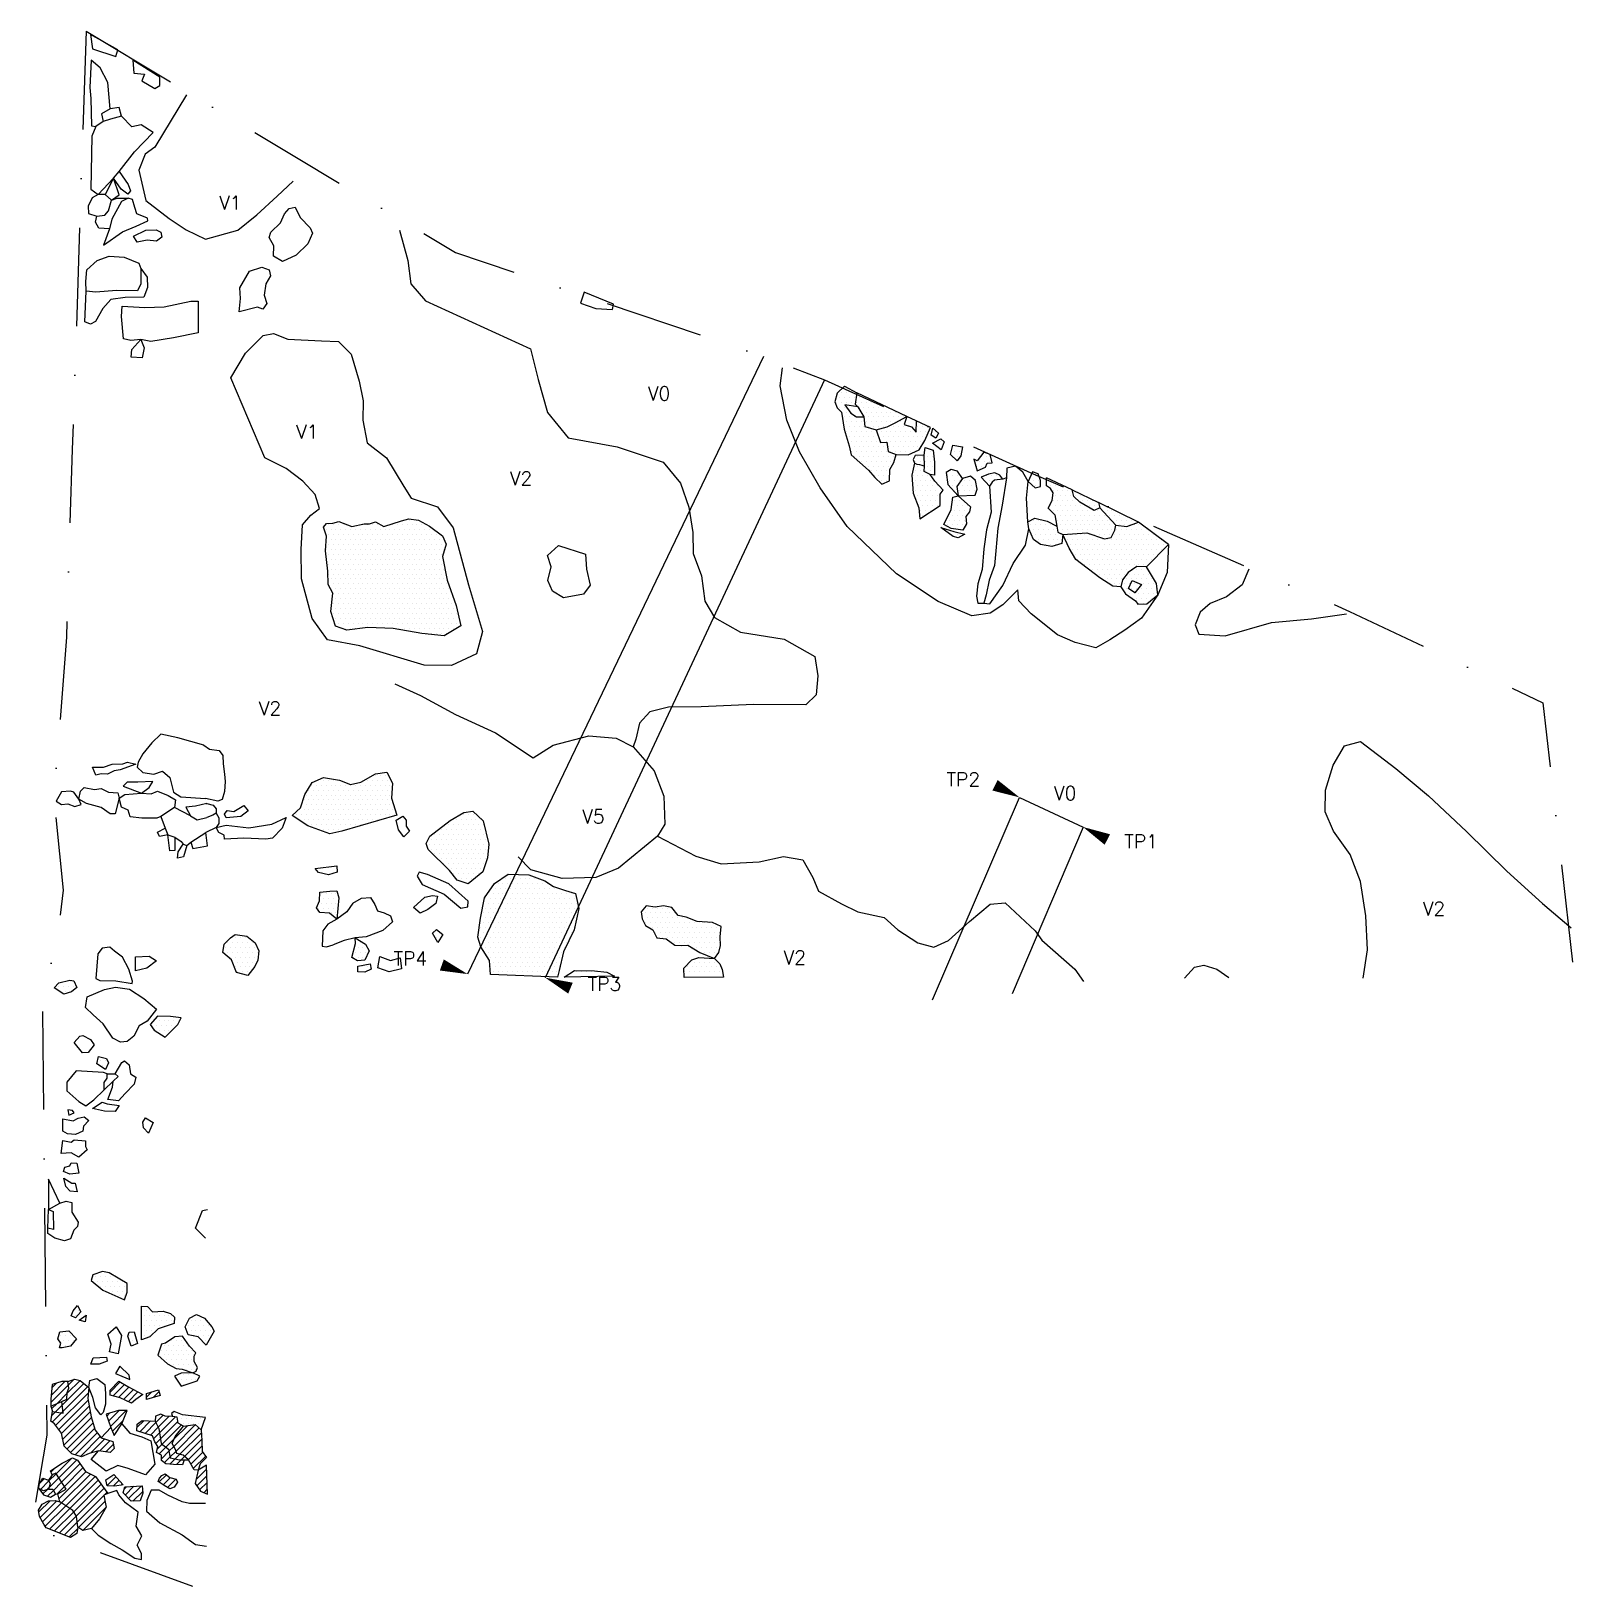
# Model space of a CAD drawing. Header units: metres. Extents: x -894 to -502, y -1356 to -959.
import ezdxf

# ---------------------------------------------------------------- set-up
doc = ezdxf.new("R2010")
doc.units = ezdxf.units.M
doc.header["$LTSCALE"] = 25
doc.header["$MEASUREMENT"] = 0
doc.linetypes.add('STRICHPUNKTX2', pattern=[2, 1, -0.5, 0, -0.5])
doc.layers.get('0').update_dxf_attribs({"linetype": 'CONTINUOUS'})
for name, color, linetype in [('BEFUND', 1, 'CONTINUOUS'), ('BEFUNDSCHRAFF', 1, 'CONTINUOUS'), ('FEUER', 1, 'CONTINUOUS'), ('GRABUNGSGRENZE', 3, 'STRICHPUNKTX2'), ('STEINE', 4, 'CONTINUOUS'), ('STEINESCHRAFF', 4, 'CONTINUOUS'), ('TPROFIL', 3, 'CONTINUOUS')]:
    doc.layers.add(name, color=color, linetype=linetype)
doc.styles.get("Standard").update_dxf_attribs({"font": 'txt.shx'})

msp = doc.modelspace()

# ---------------------------------------------------------------- texts
at = {"layer": 'BEFUNDSCHRAFF'}
for s, p in [('V1', (-846.61, -1004.7)), ('V0', (-737.49, -1053.28)), ('V1', (-827.03, -1062.99)), ('V2', (-772.61, -1074.87)), ('V2', (-836.53, -1133.43)), ('V0', (-634.13, -1155.02)), ('V5', (-754.19, -1160.95)), ('V2', (-540.27, -1184.43)), ('V2', (-702.94, -1196.84))]:
    msp.add_text(s, height=3.5, dxfattribs=at).set_placement(p)
at = {"layer": 'TPROFIL'}
for s, p in [('TP2', (-661.48, -1151.5)), ('TP1', (-616.22, -1167.3)), ('TP4', (-802.21, -1197.09)), ('TP3', (-752.81, -1203.56))]:
    msp.add_text(s, height=3.5, dxfattribs=at).set_placement(p)

# ---------------------------------------------------------------- blocks, each defined once
blk = doc.blocks.new('PFEIL')
at = {"layer": 'TPROFIL'}
blk.add_lwpolyline([(0, 0, 0, 3, 0), (6.54, -2.37, 3, 3, 0)], format="xyseb", dxfattribs=at)
blk = doc.blocks.new('*X2')
at = {"color": 0}
for p, q in [((-688.125, -1051.25), (-688.125, -1051.25)), ((-687.5, -1050), (-687.5, -1050)), ((-686.875, -1051.25), (-686.875, -1051.25)), ((-685.625, -1051.25), (-685.625, -1051.25)), ((-689.375, -1053.75), (-689.375, -1053.75)), ((-688.75, -1052.5), (-688.75, -1052.5)), ((-688.75, -1055), (-688.75, -1055)), ((-688.125, -1053.75), (-688.125, -1053.75)), ((-687.5, -1052.5), (-687.5, -1052.5)), ((-687.5, -1055), (-687.5, -1055)), ((-686.875, -1053.75), (-686.875, -1053.75)), ((-686.25, -1052.5), (-686.25, -1052.5)), ((-685.625, -1053.75), (-685.625, -1053.75)), ((-685, -1052.5), (-685, -1052.5)), ((-684.375, -1053.75), (-684.375, -1053.75)), ((-683.75, -1052.5), (-683.75, -1052.5)), ((-683.75, -1055), (-683.75, -1055)), ((-683.125, -1053.75), (-683.125, -1053.75)), ((-682.5, -1052.5), (-682.5, -1052.5)), ((-682.5, -1055), (-682.5, -1055)), ((-681.875, -1053.75), (-681.875, -1053.75)), ((-681.25, -1055), (-681.25, -1055)), ((-680.625, -1053.75), (-680.625, -1053.75)), ((-680, -1055), (-680, -1055)), ((-679.375, -1053.75), (-679.375, -1053.75)), ((-678.75, -1055), (-678.75, -1055)), ((-677.5, -1055), (-677.5, -1055)), ((-688.125, -1056.25), (-688.125, -1056.25)), ((-687.5, -1057.5), (-687.5, -1057.5)), ((-686.875, -1056.25), (-686.875, -1056.25)), ((-686.875, -1058.75), (-686.875, -1058.75)), ((-686.25, -1057.5), (-686.25, -1057.5)), ((-685.625, -1058.75), (-685.625, -1058.75)), ((-685, -1057.5), (-685, -1057.5)), ((-684.375, -1058.75), (-684.375, -1058.75)), ((-683.75, -1057.5), (-683.75, -1057.5)), ((-683.125, -1056.25), (-683.125, -1056.25)), ((-683.125, -1058.75), (-683.125, -1058.75)), ((-682.5, -1057.5), (-682.5, -1057.5)), ((-681.875, -1056.25), (-681.875, -1056.25)), ((-681.875, -1058.75), (-681.875, -1058.75)), ((-681.25, -1057.5), (-681.25, -1057.5)), ((-680.625, -1056.25), (-680.625, -1056.25)), ((-680.625, -1058.75), (-680.625, -1058.75)), ((-680, -1057.5), (-680, -1057.5)), ((-679.375, -1056.25), (-679.375, -1056.25)), ((-679.375, -1058.75), (-679.375, -1058.75)), ((-678.75, -1057.5), (-678.75, -1057.5)), ((-678.125, -1056.25), (-678.125, -1056.25)), ((-678.125, -1058.75), (-678.125, -1058.75)), ((-677.5, -1057.5), (-677.5, -1057.5)), ((-676.875, -1056.25), (-676.875, -1056.25)), ((-676.875, -1058.75), (-676.875, -1058.75)), ((-676.25, -1057.5), (-676.25, -1057.5)), ((-675.625, -1056.25), (-675.625, -1056.25)), ((-675.625, -1058.75), (-675.625, -1058.75)), ((-675, -1057.5), (-675, -1057.5)), ((-674.375, -1056.25), (-674.375, -1056.25)), ((-674.375, -1058.75), (-674.375, -1058.75)), ((-673.75, -1057.5), (-673.75, -1057.5)), ((-673.125, -1058.75), (-673.125, -1058.75)), ((-672.5, -1057.5), (-672.5, -1057.5)), ((-687.5, -1060), (-687.5, -1060)), ((-686.875, -1061.25), (-686.875, -1061.25)), ((-686.25, -1060), (-686.25, -1060)), ((-686.25, -1062.5), (-686.25, -1062.5)), ((-685.625, -1061.25), (-685.625, -1061.25)), ((-685.625, -1063.75), (-685.625, -1063.75)), ((-685, -1060), (-685, -1060)), ((-685, -1062.5), (-685, -1062.5)), ((-684.375, -1061.25), (-684.375, -1061.25)), ((-684.375, -1063.75), (-684.375, -1063.75)), ((-683.75, -1060), (-683.75, -1060)), ((-683.75, -1062.5), (-683.75, -1062.5)), ((-683.125, -1061.25), (-683.125, -1061.25)), ((-683.125, -1063.75), (-683.125, -1063.75)), ((-682.5, -1060), (-682.5, -1060)), ((-682.5, -1062.5), (-682.5, -1062.5)), ((-681.875, -1061.25), (-681.875, -1061.25)), ((-681.875, -1063.75), (-681.875, -1063.75)), ((-681.25, -1060), (-681.25, -1060)), ((-681.25, -1062.5), (-681.25, -1062.5)), ((-680.625, -1061.25), (-680.625, -1061.25)), ((-680.625, -1063.75), (-680.625, -1063.75)), ((-680, -1060), (-680, -1060)), ((-680, -1062.5), (-680, -1062.5)), ((-679.375, -1061.25), (-679.375, -1061.25)), ((-679.375, -1063.75), (-679.375, -1063.75)), ((-678.75, -1060), (-678.75, -1060)), ((-678.75, -1062.5), (-678.75, -1062.5)), ((-678.125, -1061.25), (-678.125, -1061.25)), ((-678.125, -1063.75), (-678.125, -1063.75)), ((-677.5, -1060), (-677.5, -1060)), ((-677.5, -1062.5), (-677.5, -1062.5)), ((-676.875, -1061.25), (-676.875, -1061.25)), ((-676.875, -1063.75), (-676.875, -1063.75)), ((-676.25, -1060), (-676.25, -1060)), ((-676.25, -1062.5), (-676.25, -1062.5)), ((-675.625, -1061.25), (-675.625, -1061.25)), ((-675.625, -1063.75), (-675.625, -1063.75)), ((-675, -1060), (-675, -1060)), ((-675, -1062.5), (-675, -1062.5)), ((-674.375, -1061.25), (-674.375, -1061.25)), ((-674.375, -1063.75), (-674.375, -1063.75)), ((-673.75, -1060), (-673.75, -1060)), ((-673.75, -1062.5), (-673.75, -1062.5)), ((-673.125, -1061.25), (-673.125, -1061.25)), ((-673.125, -1063.75), (-673.125, -1063.75)), ((-672.5, -1060), (-672.5, -1060)), ((-672.5, -1062.5), (-672.5, -1062.5)), ((-671.875, -1061.25), (-671.875, -1061.25)), ((-671.875, -1063.75), (-671.875, -1063.75)), ((-671.25, -1060), (-671.25, -1060)), ((-671.25, -1062.5), (-671.25, -1062.5)), ((-670.625, -1061.25), (-670.625, -1061.25)), ((-670.625, -1063.75), (-670.625, -1063.75)), ((-670, -1062.5), (-670, -1062.5)), ((-669.375, -1061.25), (-669.375, -1061.25)), ((-669.375, -1063.75), (-669.375, -1063.75)), ((-668.75, -1060), (-668.75, -1060)), ((-668.75, -1062.5), (-668.75, -1062.5)), ((-668.125, -1061.25), (-668.125, -1061.25)), ((-668.125, -1063.75), (-668.125, -1063.75)), ((-667.5, -1060), (-667.5, -1060)), ((-667.5, -1062.5), (-667.5, -1062.5)), ((-666.875, -1061.25), (-666.875, -1061.25)), ((-666.25, -1060), (-666.25, -1060)), ((-664.375, -1061.25), (-664.375, -1061.25)), ((-663.125, -1063.75), (-663.125, -1063.75)), ((-685.625, -1066.25), (-685.625, -1066.25)), ((-685, -1065), (-685, -1065)), ((-685, -1067.5), (-685, -1067.5)), ((-684.375, -1066.25), (-684.375, -1066.25)), ((-683.75, -1065), (-683.75, -1065)), ((-683.75, -1067.5), (-683.75, -1067.5)), ((-683.125, -1066.25), (-683.125, -1066.25)), ((-682.5, -1065), (-682.5, -1065)), ((-682.5, -1067.5), (-682.5, -1067.5)), ((-681.875, -1066.25), (-681.875, -1066.25)), ((-681.25, -1065), (-681.25, -1065)), ((-681.25, -1067.5), (-681.25, -1067.5)), ((-680.625, -1066.25), (-680.625, -1066.25)), ((-680, -1065), (-680, -1065)), ((-680, -1067.5), (-680, -1067.5)), ((-679.375, -1066.25), (-679.375, -1066.25)), ((-678.75, -1065), (-678.75, -1065)), ((-678.75, -1067.5), (-678.75, -1067.5)), ((-678.125, -1066.25), (-678.125, -1066.25)), ((-677.5, -1065), (-677.5, -1065)), ((-677.5, -1067.5), (-677.5, -1067.5)), ((-676.875, -1066.25), (-676.875, -1066.25)), ((-676.25, -1065), (-676.25, -1065)), ((-676.25, -1067.5), (-676.25, -1067.5)), ((-675.625, -1066.25), (-675.625, -1066.25)), ((-675, -1065), (-675, -1065)), ((-675, -1067.5), (-675, -1067.5)), ((-674.375, -1066.25), (-674.375, -1066.25)), ((-673.75, -1065), (-673.75, -1065)), ((-673.125, -1066.25), (-673.125, -1066.25)), ((-672.5, -1065), (-672.5, -1065)), ((-671.875, -1066.25), (-671.875, -1066.25)), ((-671.25, -1065), (-671.25, -1065)), ((-670.625, -1066.25), (-670.625, -1066.25)), ((-670, -1065), (-670, -1065)), ((-669.375, -1066.25), (-669.375, -1066.25)), ((-668.75, -1065), (-668.75, -1065)), ((-668.75, -1067.5), (-668.75, -1067.5)), ((-667.5, -1067.5), (-667.5, -1067.5)), ((-666.875, -1066.25), (-666.875, -1066.25)), ((-666.25, -1067.5), (-666.25, -1067.5)), ((-665.625, -1066.25), (-665.625, -1066.25)), ((-665, -1067.5), (-665, -1067.5)), ((-663.75, -1065), (-663.75, -1065)), ((-659.375, -1066.25), (-659.375, -1066.25)), ((-658.75, -1065), (-658.75, -1065)), ((-658.75, -1067.5), (-658.75, -1067.5)), ((-658.125, -1066.25), (-658.125, -1066.25)), ((-652.5, -1067.5), (-652.5, -1067.5)), ((-651.25, -1067.5), (-651.25, -1067.5)), ((-683.125, -1068.75), (-683.125, -1068.75)), ((-682.5, -1070), (-682.5, -1070)), ((-681.875, -1068.75), (-681.875, -1068.75)), ((-681.25, -1070), (-681.25, -1070)), ((-680.625, -1068.75), (-680.625, -1068.75)), ((-680.625, -1071.25), (-680.625, -1071.25)), ((-680, -1070), (-680, -1070)), ((-679.375, -1068.75), (-679.375, -1068.75)), ((-679.375, -1071.25), (-679.375, -1071.25)), ((-678.75, -1070), (-678.75, -1070)), ((-678.125, -1068.75), (-678.125, -1068.75)), ((-678.125, -1071.25), (-678.125, -1071.25)), ((-677.5, -1070), (-677.5, -1070)), ((-676.875, -1068.75), (-676.875, -1068.75)), ((-676.875, -1071.25), (-676.875, -1071.25)), ((-676.25, -1070), (-676.25, -1070)), ((-675.625, -1068.75), (-675.625, -1068.75)), ((-669.375, -1068.75), (-669.375, -1068.75)), ((-669.375, -1071.25), (-669.375, -1071.25)), ((-668.75, -1070), (-668.75, -1070)), ((-668.125, -1068.75), (-668.125, -1068.75)), ((-668.125, -1071.25), (-668.125, -1071.25)), ((-667.5, -1070), (-667.5, -1070)), ((-666.875, -1068.75), (-666.875, -1068.75)), ((-666.875, -1071.25), (-666.875, -1071.25)), ((-666.25, -1070), (-666.25, -1070)), ((-665.625, -1068.75), (-665.625, -1068.75)), ((-665.625, -1071.25), (-665.625, -1071.25)), ((-665, -1070), (-665, -1070)), ((-660.625, -1071.25), (-660.625, -1071.25)), ((-659.375, -1071.25), (-659.375, -1071.25)), ((-653.75, -1070), (-653.75, -1070)), ((-653.125, -1068.75), (-653.125, -1068.75)), ((-652.5, -1070), (-652.5, -1070)), ((-651.875, -1068.75), (-651.875, -1068.75)), ((-650.625, -1068.75), (-650.625, -1068.75)), ((-680, -1072.5), (-680, -1072.5)), ((-678.75, -1072.5), (-678.75, -1072.5)), ((-678.125, -1073.75), (-678.125, -1073.75)), ((-677.5, -1072.5), (-677.5, -1072.5)), ((-676.875, -1073.75), (-676.875, -1073.75)), ((-676.25, -1072.5), (-676.25, -1072.5)), ((-670, -1072.5), (-670, -1072.5)), ((-670, -1075), (-670, -1075)), ((-669.375, -1073.75), (-669.375, -1073.75)), ((-668.75, -1072.5), (-668.75, -1072.5)), ((-668.75, -1075), (-668.75, -1075)), ((-668.125, -1073.75), (-668.125, -1073.75)), ((-667.5, -1072.5), (-667.5, -1072.5)), ((-667.5, -1075), (-667.5, -1075)), ((-666.875, -1073.75), (-666.875, -1073.75)), ((-666.25, -1072.5), (-666.25, -1072.5)), ((-666.25, -1075), (-666.25, -1075)), ((-665.625, -1073.75), (-665.625, -1073.75)), ((-665, -1075), (-665, -1075)), ((-663.75, -1075), (-663.75, -1075)), ((-661.25, -1072.5), (-661.25, -1072.5)), ((-660.625, -1073.75), (-660.625, -1073.75)), ((-660, -1072.5), (-660, -1072.5)), ((-660, -1075), (-660, -1075)), ((-659.375, -1073.75), (-659.375, -1073.75)), ((-658.75, -1072.5), (-658.75, -1072.5)), ((-658.75, -1075), (-658.75, -1075)), ((-658.125, -1073.75), (-658.125, -1073.75)), ((-657.5, -1075), (-657.5, -1075)), ((-656.875, -1073.75), (-656.875, -1073.75)), ((-656.25, -1075), (-656.25, -1075)), ((-655.625, -1073.75), (-655.625, -1073.75)), ((-655, -1075), (-655, -1075)), ((-654.375, -1073.75), (-654.375, -1073.75)), ((-651.25, -1072.5), (-651.25, -1072.5)), ((-650.625, -1073.75), (-650.625, -1073.75)), ((-650, -1072.5), (-650, -1072.5)), ((-648.75, -1072.5), (-648.75, -1072.5)), ((-640.625, -1073.75), (-640.625, -1073.75)), ((-640, -1072.5), (-640, -1072.5)), ((-639.375, -1073.75), (-639.375, -1073.75)), ((-638.75, -1072.5), (-638.75, -1072.5)), ((-638.75, -1075), (-638.75, -1075)), ((-638.125, -1073.75), (-638.125, -1073.75)), ((-635.625, -1073.75), (-635.625, -1073.75)), ((-635, -1075), (-635, -1075)), ((-634.375, -1073.75), (-634.375, -1073.75)), ((-633.75, -1075), (-633.75, -1075)), ((-632.5, -1075), (-632.5, -1075)), ((-669.375, -1076.25), (-669.375, -1076.25)), ((-668.75, -1077.5), (-668.75, -1077.5)), ((-668.125, -1076.25), (-668.125, -1076.25)), ((-668.125, -1078.75), (-668.125, -1078.75)), ((-667.5, -1077.5), (-667.5, -1077.5)), ((-666.875, -1076.25), (-666.875, -1076.25)), ((-666.875, -1078.75), (-666.875, -1078.75)), ((-666.25, -1077.5), (-666.25, -1077.5)), ((-665.625, -1076.25), (-665.625, -1076.25)), ((-665.625, -1078.75), (-665.625, -1078.75)), ((-665, -1077.5), (-665, -1077.5)), ((-664.375, -1076.25), (-664.375, -1076.25)), ((-664.375, -1078.75), (-664.375, -1078.75)), ((-663.75, -1077.5), (-663.75, -1077.5)), ((-663.125, -1076.25), (-663.125, -1076.25)), ((-659.375, -1076.25), (-659.375, -1076.25)), ((-659.375, -1078.75), (-659.375, -1078.75)), ((-658.125, -1076.25), (-658.125, -1076.25)), ((-658.125, -1078.75), (-658.125, -1078.75)), ((-657.5, -1077.5), (-657.5, -1077.5)), ((-656.875, -1076.25), (-656.875, -1076.25)), ((-656.25, -1077.5), (-656.25, -1077.5)), ((-655.625, -1076.25), (-655.625, -1076.25)), ((-654.375, -1076.25), (-654.375, -1076.25)), ((-634.375, -1076.25), (-634.375, -1076.25)), ((-634.375, -1078.75), (-634.375, -1078.75)), ((-633.75, -1077.5), (-633.75, -1077.5)), ((-633.125, -1076.25), (-633.125, -1076.25)), ((-633.125, -1078.75), (-633.125, -1078.75)), ((-632.5, -1077.5), (-632.5, -1077.5)), ((-631.875, -1076.25), (-631.875, -1076.25)), ((-631.875, -1078.75), (-631.875, -1078.75)), ((-631.25, -1077.5), (-631.25, -1077.5)), ((-630.625, -1076.25), (-630.625, -1076.25)), ((-630.625, -1078.75), (-630.625, -1078.75)), ((-630, -1077.5), (-630, -1077.5)), ((-629.375, -1076.25), (-629.375, -1076.25)), ((-629.375, -1078.75), (-629.375, -1078.75)), ((-628.75, -1077.5), (-628.75, -1077.5)), ((-628.125, -1078.75), (-628.125, -1078.75)), ((-627.5, -1077.5), (-627.5, -1077.5)), ((-626.875, -1078.75), (-626.875, -1078.75)), ((-625.625, -1078.75), (-625.625, -1078.75)), ((-624.375, -1078.75), (-624.375, -1078.75)), ((-668.75, -1080), (-668.75, -1080)), ((-668.125, -1081.25), (-668.125, -1081.25)), ((-667.5, -1080), (-667.5, -1080)), ((-667.5, -1082.5), (-667.5, -1082.5)), ((-666.875, -1081.25), (-666.875, -1081.25)), ((-666.25, -1080), (-666.25, -1080)), ((-665.625, -1081.25), (-665.625, -1081.25)), ((-665, -1080), (-665, -1080)), ((-663.75, -1080), (-663.75, -1080)), ((-660, -1080), (-660, -1080)), ((-660, -1082.5), (-660, -1082.5)), ((-659.375, -1081.25), (-659.375, -1081.25)), ((-658.75, -1080), (-658.75, -1080)), ((-658.75, -1082.5), (-658.75, -1082.5)), ((-658.125, -1081.25), (-658.125, -1081.25)), ((-657.5, -1080), (-657.5, -1080)), ((-657.5, -1082.5), (-657.5, -1082.5)), ((-656.875, -1081.25), (-656.875, -1081.25)), ((-656.25, -1080), (-656.25, -1080)), ((-655.625, -1081.25), (-655.625, -1081.25)), ((-635, -1080), (-635, -1080)), ((-634.375, -1081.25), (-634.375, -1081.25)), ((-633.75, -1080), (-633.75, -1080)), ((-633.75, -1082.5), (-633.75, -1082.5)), ((-633.125, -1081.25), (-633.125, -1081.25)), ((-632.5, -1080), (-632.5, -1080)), ((-632.5, -1082.5), (-632.5, -1082.5)), ((-631.875, -1081.25), (-631.875, -1081.25)), ((-631.25, -1080), (-631.25, -1080)), ((-631.25, -1082.5), (-631.25, -1082.5)), ((-630.625, -1081.25), (-630.625, -1081.25)), ((-630, -1080), (-630, -1080)), ((-630, -1082.5), (-630, -1082.5)), ((-629.375, -1081.25), (-629.375, -1081.25)), ((-628.75, -1080), (-628.75, -1080)), ((-628.75, -1082.5), (-628.75, -1082.5)), ((-628.125, -1081.25), (-628.125, -1081.25)), ((-627.5, -1080), (-627.5, -1080)), ((-627.5, -1082.5), (-627.5, -1082.5)), ((-626.875, -1081.25), (-626.875, -1081.25)), ((-626.25, -1080), (-626.25, -1080)), ((-626.25, -1082.5), (-626.25, -1082.5)), ((-625.625, -1081.25), (-625.625, -1081.25)), ((-625, -1080), (-625, -1080)), ((-625, -1082.5), (-625, -1082.5)), ((-624.375, -1081.25), (-624.375, -1081.25)), ((-623.75, -1080), (-623.75, -1080)), ((-623.75, -1082.5), (-623.75, -1082.5)), ((-623.125, -1081.25), (-623.125, -1081.25)), ((-622.5, -1080), (-622.5, -1080)), ((-622.5, -1082.5), (-622.5, -1082.5)), ((-621.875, -1081.25), (-621.875, -1081.25)), ((-621.25, -1082.5), (-621.25, -1082.5)), ((-620.625, -1081.25), (-620.625, -1081.25)), ((-620, -1082.5), (-620, -1082.5)), ((-619.375, -1081.25), (-619.375, -1081.25)), ((-618.75, -1082.5), (-618.75, -1082.5)), ((-617.5, -1082.5), (-617.5, -1082.5)), ((-616.25, -1082.5), (-616.25, -1082.5)), ((-661.875, -1086.25), (-661.875, -1086.25)), ((-661.25, -1085), (-661.25, -1085)), ((-660.625, -1083.75), (-660.625, -1083.75)), ((-660, -1085), (-660, -1085)), ((-660, -1087.5), (-660, -1087.5)), ((-659.375, -1083.75), (-659.375, -1083.75)), ((-658.75, -1085), (-658.75, -1085)), ((-658.75, -1087.5), (-658.75, -1087.5)), ((-658.125, -1083.75), (-658.125, -1083.75)), ((-657.5, -1085), (-657.5, -1085)), ((-657.5, -1087.5), (-657.5, -1087.5)), ((-656.875, -1083.75), (-656.875, -1083.75)), ((-640, -1085), (-640, -1085)), ((-639.375, -1083.75), (-639.375, -1083.75)), ((-639.375, -1086.25), (-639.375, -1086.25)), ((-638.75, -1085), (-638.75, -1085)), ((-638.75, -1087.5), (-638.75, -1087.5)), ((-638.125, -1083.75), (-638.125, -1083.75)), ((-638.125, -1086.25), (-638.125, -1086.25)), ((-637.5, -1085), (-637.5, -1085)), ((-637.5, -1087.5), (-637.5, -1087.5)), ((-636.875, -1086.25), (-636.875, -1086.25)), ((-636.25, -1085), (-636.25, -1085)), ((-636.25, -1087.5), (-636.25, -1087.5)), ((-635.625, -1086.25), (-635.625, -1086.25)), ((-635, -1085), (-635, -1085)), ((-635, -1087.5), (-635, -1087.5)), ((-634.375, -1086.25), (-634.375, -1086.25)), ((-633.75, -1087.5), (-633.75, -1087.5)), ((-633.125, -1083.75), (-633.125, -1083.75)), ((-633.125, -1086.25), (-633.125, -1086.25)), ((-632.5, -1085), (-632.5, -1085)), ((-632.5, -1087.5), (-632.5, -1087.5)), ((-631.875, -1083.75), (-631.875, -1083.75)), ((-631.875, -1086.25), (-631.875, -1086.25)), ((-631.25, -1085), (-631.25, -1085)), ((-631.25, -1087.5), (-631.25, -1087.5)), ((-630.625, -1083.75), (-630.625, -1083.75)), ((-630.625, -1086.25), (-630.625, -1086.25)), ((-630, -1085), (-630, -1085)), ((-630, -1087.5), (-630, -1087.5)), ((-629.375, -1083.75), (-629.375, -1083.75)), ((-629.375, -1086.25), (-629.375, -1086.25)), ((-628.75, -1085), (-628.75, -1085)), ((-628.75, -1087.5), (-628.75, -1087.5)), ((-628.125, -1083.75), (-628.125, -1083.75)), ((-628.125, -1086.25), (-628.125, -1086.25)), ((-627.5, -1085), (-627.5, -1085)), ((-627.5, -1087.5), (-627.5, -1087.5)), ((-626.875, -1083.75), (-626.875, -1083.75)), ((-626.875, -1086.25), (-626.875, -1086.25)), ((-626.25, -1085), (-626.25, -1085)), ((-626.25, -1087.5), (-626.25, -1087.5)), ((-625.625, -1083.75), (-625.625, -1083.75)), ((-625.625, -1086.25), (-625.625, -1086.25)), ((-625, -1085), (-625, -1085)), ((-625, -1087.5), (-625, -1087.5)), ((-624.375, -1083.75), (-624.375, -1083.75)), ((-624.375, -1086.25), (-624.375, -1086.25)), ((-623.75, -1085), (-623.75, -1085)), ((-623.75, -1087.5), (-623.75, -1087.5)), ((-623.125, -1083.75), (-623.125, -1083.75)), ((-623.125, -1086.25), (-623.125, -1086.25)), ((-622.5, -1085), (-622.5, -1085)), ((-622.5, -1087.5), (-622.5, -1087.5)), ((-621.875, -1083.75), (-621.875, -1083.75)), ((-621.875, -1086.25), (-621.875, -1086.25)), ((-621.25, -1085), (-621.25, -1085)), ((-621.25, -1087.5), (-621.25, -1087.5)), ((-620.625, -1083.75), (-620.625, -1083.75)), ((-620.625, -1086.25), (-620.625, -1086.25)), ((-620, -1085), (-620, -1085)), ((-620, -1087.5), (-620, -1087.5)), ((-619.375, -1083.75), (-619.375, -1083.75)), ((-619.375, -1086.25), (-619.375, -1086.25)), ((-618.75, -1085), (-618.75, -1085)), ((-618.75, -1087.5), (-618.75, -1087.5)), ((-618.125, -1083.75), (-618.125, -1083.75)), ((-618.125, -1086.25), (-618.125, -1086.25)), ((-617.5, -1085), (-617.5, -1085)), ((-617.5, -1087.5), (-617.5, -1087.5)), ((-616.875, -1083.75), (-616.875, -1083.75)), ((-616.875, -1086.25), (-616.875, -1086.25)), ((-616.25, -1085), (-616.25, -1085)), ((-616.25, -1087.5), (-616.25, -1087.5)), ((-615.625, -1083.75), (-615.625, -1083.75)), ((-615.625, -1086.25), (-615.625, -1086.25)), ((-615, -1085), (-615, -1085)), ((-615, -1087.5), (-615, -1087.5)), ((-614.375, -1083.75), (-614.375, -1083.75)), ((-614.375, -1086.25), (-614.375, -1086.25)), ((-613.75, -1085), (-613.75, -1085)), ((-613.75, -1087.5), (-613.75, -1087.5)), ((-613.125, -1086.25), (-613.125, -1086.25)), ((-612.5, -1085), (-612.5, -1085)), ((-612.5, -1087.5), (-612.5, -1087.5)), ((-611.875, -1086.25), (-611.875, -1086.25)), ((-611.25, -1087.5), (-611.25, -1087.5)), ((-610.625, -1086.25), (-610.625, -1086.25)), ((-610, -1087.5), (-610, -1087.5)), ((-608.75, -1087.5), (-608.75, -1087.5)), ((-638.125, -1088.75), (-638.125, -1088.75)), ((-636.875, -1088.75), (-636.875, -1088.75)), ((-636.25, -1090), (-636.25, -1090)), ((-635.625, -1088.75), (-635.625, -1088.75)), ((-635, -1090), (-635, -1090)), ((-634.375, -1088.75), (-634.375, -1088.75)), ((-633.75, -1090), (-633.75, -1090)), ((-633.125, -1088.75), (-633.125, -1088.75)), ((-630.625, -1088.75), (-630.625, -1088.75)), ((-630, -1090), (-630, -1090)), ((-629.375, -1088.75), (-629.375, -1088.75)), ((-629.375, -1091.25), (-629.375, -1091.25)), ((-628.75, -1090), (-628.75, -1090)), ((-628.125, -1088.75), (-628.125, -1088.75)), ((-628.125, -1091.25), (-628.125, -1091.25)), ((-627.5, -1090), (-627.5, -1090)), ((-626.875, -1088.75), (-626.875, -1088.75)), ((-626.875, -1091.25), (-626.875, -1091.25)), ((-626.25, -1090), (-626.25, -1090)), ((-625.625, -1088.75), (-625.625, -1088.75)), ((-625.625, -1091.25), (-625.625, -1091.25)), ((-625, -1090), (-625, -1090)), ((-624.375, -1088.75), (-624.375, -1088.75)), ((-624.375, -1091.25), (-624.375, -1091.25)), ((-623.75, -1090), (-623.75, -1090)), ((-623.125, -1088.75), (-623.125, -1088.75)), ((-623.125, -1091.25), (-623.125, -1091.25)), ((-622.5, -1090), (-622.5, -1090)), ((-621.875, -1088.75), (-621.875, -1088.75)), ((-621.875, -1091.25), (-621.875, -1091.25)), ((-621.25, -1090), (-621.25, -1090)), ((-620.625, -1088.75), (-620.625, -1088.75)), ((-620.625, -1091.25), (-620.625, -1091.25)), ((-620, -1090), (-620, -1090)), ((-619.375, -1088.75), (-619.375, -1088.75)), ((-619.375, -1091.25), (-619.375, -1091.25)), ((-618.75, -1090), (-618.75, -1090)), ((-618.125, -1088.75), (-618.125, -1088.75)), ((-618.125, -1091.25), (-618.125, -1091.25)), ((-617.5, -1090), (-617.5, -1090)), ((-616.875, -1088.75), (-616.875, -1088.75)), ((-616.875, -1091.25), (-616.875, -1091.25)), ((-616.25, -1090), (-616.25, -1090)), ((-615.625, -1088.75), (-615.625, -1088.75)), ((-615.625, -1091.25), (-615.625, -1091.25)), ((-615, -1090), (-615, -1090)), ((-614.375, -1088.75), (-614.375, -1088.75)), ((-614.375, -1091.25), (-614.375, -1091.25)), ((-613.75, -1090), (-613.75, -1090)), ((-613.125, -1088.75), (-613.125, -1088.75)), ((-613.125, -1091.25), (-613.125, -1091.25)), ((-612.5, -1090), (-612.5, -1090)), ((-611.875, -1088.75), (-611.875, -1088.75)), ((-611.875, -1091.25), (-611.875, -1091.25)), ((-611.25, -1090), (-611.25, -1090)), ((-610.625, -1088.75), (-610.625, -1088.75)), ((-610.625, -1091.25), (-610.625, -1091.25)), ((-610, -1090), (-610, -1090)), ((-609.375, -1088.75), (-609.375, -1088.75)), ((-609.375, -1091.25), (-609.375, -1091.25)), ((-608.75, -1090), (-608.75, -1090)), ((-608.125, -1088.75), (-608.125, -1088.75)), ((-608.125, -1091.25), (-608.125, -1091.25)), ((-607.5, -1090), (-607.5, -1090)), ((-606.875, -1088.75), (-606.875, -1088.75)), ((-606.875, -1091.25), (-606.875, -1091.25)), ((-606.25, -1090), (-606.25, -1090)), ((-628.75, -1092.5), (-628.75, -1092.5)), ((-628.125, -1093.75), (-628.125, -1093.75)), ((-627.5, -1092.5), (-627.5, -1092.5)), ((-626.875, -1093.75), (-626.875, -1093.75)), ((-626.25, -1092.5), (-626.25, -1092.5)), ((-626.25, -1095), (-626.25, -1095)), ((-625.625, -1093.75), (-625.625, -1093.75)), ((-625, -1092.5), (-625, -1092.5)), ((-625, -1095), (-625, -1095)), ((-624.375, -1093.75), (-624.375, -1093.75)), ((-623.75, -1092.5), (-623.75, -1092.5)), ((-623.75, -1095), (-623.75, -1095)), ((-623.125, -1093.75), (-623.125, -1093.75)), ((-622.5, -1092.5), (-622.5, -1092.5)), ((-622.5, -1095), (-622.5, -1095)), ((-621.875, -1093.75), (-621.875, -1093.75)), ((-621.25, -1092.5), (-621.25, -1092.5)), ((-621.25, -1095), (-621.25, -1095)), ((-620.625, -1093.75), (-620.625, -1093.75)), ((-620, -1092.5), (-620, -1092.5)), ((-620, -1095), (-620, -1095)), ((-619.375, -1093.75), (-619.375, -1093.75)), ((-618.75, -1092.5), (-618.75, -1092.5)), ((-618.75, -1095), (-618.75, -1095)), ((-618.125, -1093.75), (-618.125, -1093.75)), ((-617.5, -1092.5), (-617.5, -1092.5)), ((-617.5, -1095), (-617.5, -1095)), ((-616.875, -1093.75), (-616.875, -1093.75)), ((-616.25, -1092.5), (-616.25, -1092.5)), ((-616.25, -1095), (-616.25, -1095)), ((-615.625, -1093.75), (-615.625, -1093.75)), ((-615, -1092.5), (-615, -1092.5)), ((-615, -1095), (-615, -1095)), ((-614.375, -1093.75), (-614.375, -1093.75)), ((-613.75, -1092.5), (-613.75, -1092.5)), ((-613.75, -1095), (-613.75, -1095)), ((-613.125, -1093.75), (-613.125, -1093.75)), ((-612.5, -1092.5), (-612.5, -1092.5)), ((-612.5, -1095), (-612.5, -1095)), ((-611.875, -1093.75), (-611.875, -1093.75)), ((-611.25, -1092.5), (-611.25, -1092.5)), ((-611.25, -1095), (-611.25, -1095)), ((-610.625, -1093.75), (-610.625, -1093.75)), ((-610, -1092.5), (-610, -1092.5)), ((-610, -1095), (-610, -1095)), ((-609.375, -1093.75), (-609.375, -1093.75)), ((-608.75, -1092.5), (-608.75, -1092.5)), ((-607.5, -1092.5), (-607.5, -1092.5)), ((-624.375, -1096.25), (-624.375, -1096.25)), ((-623.125, -1096.25), (-623.125, -1096.25)), ((-622.5, -1097.5), (-622.5, -1097.5)), ((-621.875, -1096.25), (-621.875, -1096.25)), ((-621.875, -1098.75), (-621.875, -1098.75)), ((-621.25, -1097.5), (-621.25, -1097.5)), ((-620.625, -1096.25), (-620.625, -1096.25)), ((-620.625, -1098.75), (-620.625, -1098.75)), ((-620, -1097.5), (-620, -1097.5)), ((-619.375, -1096.25), (-619.375, -1096.25)), ((-619.375, -1098.75), (-619.375, -1098.75)), ((-618.75, -1097.5), (-618.75, -1097.5)), ((-618.125, -1096.25), (-618.125, -1096.25)), ((-618.125, -1098.75), (-618.125, -1098.75)), ((-617.5, -1097.5), (-617.5, -1097.5)), ((-616.875, -1096.25), (-616.875, -1096.25)), ((-616.875, -1098.75), (-616.875, -1098.75)), ((-616.25, -1097.5), (-616.25, -1097.5)), ((-615.625, -1096.25), (-615.625, -1096.25)), ((-614.375, -1096.25), (-614.375, -1096.25)), ((-620, -1100), (-620, -1100)), ((-618.75, -1100), (-618.75, -1100)), ((-617.5, -1100), (-617.5, -1100)), ((-614.375, -1101.25), (-614.375, -1101.25)), ((-613.75, -1100), (-613.75, -1100)), ((-613.125, -1101.25), (-613.125, -1101.25)), ((-612.5, -1100), (-612.5, -1100))]:
    blk.add_line(p, q, dxfattribs=at)
blk = doc.blocks.new('*X3')
at = {"color": 0}
for p, q in [((-615.625, -1098.75), (-615.625, -1098.75)), ((-615, -1097.5), (-615, -1097.5)), ((-614.375, -1098.75), (-614.375, -1098.75)), ((-613.75, -1097.5), (-613.75, -1097.5)), ((-613.125, -1096.25), (-613.125, -1096.25)), ((-613.125, -1098.75), (-613.125, -1098.75)), ((-612.5, -1097.5), (-612.5, -1097.5)), ((-611.875, -1096.25), (-611.875, -1096.25)), ((-611.875, -1098.75), (-611.875, -1098.75)), ((-611.25, -1097.5), (-611.25, -1097.5)), ((-610.625, -1096.25), (-610.625, -1096.25)), ((-610.625, -1098.75), (-610.625, -1098.75)), ((-610, -1097.5), (-610, -1097.5)), ((-609.375, -1098.75), (-609.375, -1098.75)), ((-616.25, -1100), (-616.25, -1100)), ((-615.625, -1101.25), (-615.625, -1101.25)), ((-615, -1100), (-615, -1100)), ((-615, -1102.5), (-615, -1102.5)), ((-614.375, -1101.25), (-614.375, -1101.25)), ((-613.75, -1100), (-613.75, -1100)), ((-613.75, -1102.5), (-613.75, -1102.5)), ((-613.125, -1101.25), (-613.125, -1101.25)), ((-612.5, -1100), (-612.5, -1100)), ((-612.5, -1102.5), (-612.5, -1102.5)), ((-611.875, -1101.25), (-611.875, -1101.25)), ((-611.25, -1100), (-611.25, -1100)), ((-611.25, -1102.5), (-611.25, -1102.5)), ((-610.625, -1101.25), (-610.625, -1101.25)), ((-610, -1100), (-610, -1100)), ((-610, -1102.5), (-610, -1102.5)), ((-609.375, -1101.25), (-609.375, -1101.25)), ((-608.75, -1100), (-608.75, -1100)), ((-608.75, -1102.5), (-608.75, -1102.5)), ((-608.125, -1101.25), (-608.125, -1101.25)), ((-613.125, -1103.75), (-613.125, -1103.75)), ((-612.5, -1105), (-612.5, -1105)), ((-611.875, -1103.75), (-611.875, -1103.75)), ((-611.25, -1105), (-611.25, -1105)), ((-610.625, -1103.75), (-610.625, -1103.75)), ((-609.375, -1103.75), (-609.375, -1103.75))]:
    blk.add_line(p, q, dxfattribs=at)
blk = doc.blocks.new('*X4')
at = {"color": 0}
for p, q in [((-819.375, -1086.25), (-819.375, -1086.25)), ((-818.75, -1085), (-818.75, -1085)), ((-818.75, -1087.5), (-818.75, -1087.5)), ((-818.125, -1086.25), (-818.125, -1086.25)), ((-817.5, -1085), (-817.5, -1085)), ((-817.5, -1087.5), (-817.5, -1087.5)), ((-816.875, -1086.25), (-816.875, -1086.25)), ((-816.25, -1085), (-816.25, -1085)), ((-816.25, -1087.5), (-816.25, -1087.5)), ((-815.625, -1086.25), (-815.625, -1086.25)), ((-815, -1085), (-815, -1085)), ((-815, -1087.5), (-815, -1087.5)), ((-814.375, -1086.25), (-814.375, -1086.25)), ((-813.75, -1087.5), (-813.75, -1087.5)), ((-813.125, -1086.25), (-813.125, -1086.25)), ((-812.5, -1087.5), (-812.5, -1087.5)), ((-811.875, -1086.25), (-811.875, -1086.25)), ((-811.25, -1087.5), (-811.25, -1087.5)), ((-810.625, -1086.25), (-810.625, -1086.25)), ((-810, -1085), (-810, -1085)), ((-810, -1087.5), (-810, -1087.5)), ((-809.375, -1086.25), (-809.375, -1086.25)), ((-808.75, -1085), (-808.75, -1085)), ((-808.75, -1087.5), (-808.75, -1087.5)), ((-808.125, -1086.25), (-808.125, -1086.25)), ((-807.5, -1085), (-807.5, -1085)), ((-807.5, -1087.5), (-807.5, -1087.5)), ((-806.875, -1086.25), (-806.875, -1086.25)), ((-806.25, -1085), (-806.25, -1085)), ((-806.25, -1087.5), (-806.25, -1087.5)), ((-805.625, -1086.25), (-805.625, -1086.25)), ((-805, -1087.5), (-805, -1087.5)), ((-804.375, -1086.25), (-804.375, -1086.25)), ((-803.75, -1087.5), (-803.75, -1087.5)), ((-803.125, -1086.25), (-803.125, -1086.25)), ((-802.5, -1085), (-802.5, -1085)), ((-802.5, -1087.5), (-802.5, -1087.5)), ((-801.875, -1086.25), (-801.875, -1086.25)), ((-801.25, -1085), (-801.25, -1085)), ((-801.25, -1087.5), (-801.25, -1087.5)), ((-800.625, -1086.25), (-800.625, -1086.25)), ((-800, -1085), (-800, -1085)), ((-800, -1087.5), (-800, -1087.5)), ((-799.375, -1083.75), (-799.375, -1083.75)), ((-799.375, -1086.25), (-799.375, -1086.25)), ((-798.75, -1085), (-798.75, -1085)), ((-798.75, -1087.5), (-798.75, -1087.5)), ((-798.125, -1083.75), (-798.125, -1083.75)), ((-798.125, -1086.25), (-798.125, -1086.25)), ((-797.5, -1085), (-797.5, -1085)), ((-797.5, -1087.5), (-797.5, -1087.5)), ((-796.875, -1083.75), (-796.875, -1083.75)), ((-796.875, -1086.25), (-796.875, -1086.25)), ((-796.25, -1085), (-796.25, -1085)), ((-796.25, -1087.5), (-796.25, -1087.5)), ((-795.625, -1086.25), (-795.625, -1086.25)), ((-795, -1085), (-795, -1085)), ((-795, -1087.5), (-795, -1087.5)), ((-794.375, -1086.25), (-794.375, -1086.25)), ((-793.75, -1085), (-793.75, -1085)), ((-793.75, -1087.5), (-793.75, -1087.5)), ((-793.125, -1086.25), (-793.125, -1086.25)), ((-792.5, -1087.5), (-792.5, -1087.5)), ((-791.875, -1086.25), (-791.875, -1086.25)), ((-791.25, -1087.5), (-791.25, -1087.5)), ((-819.375, -1091.25), (-819.375, -1091.25)), ((-818.75, -1090), (-818.75, -1090)), ((-818.125, -1088.75), (-818.125, -1088.75)), ((-818.125, -1091.25), (-818.125, -1091.25)), ((-817.5, -1090), (-817.5, -1090)), ((-816.875, -1088.75), (-816.875, -1088.75)), ((-816.875, -1091.25), (-816.875, -1091.25)), ((-816.25, -1090), (-816.25, -1090)), ((-815.625, -1088.75), (-815.625, -1088.75)), ((-815.625, -1091.25), (-815.625, -1091.25)), ((-815, -1090), (-815, -1090)), ((-814.375, -1088.75), (-814.375, -1088.75)), ((-814.375, -1091.25), (-814.375, -1091.25)), ((-813.75, -1090), (-813.75, -1090)), ((-813.125, -1088.75), (-813.125, -1088.75)), ((-813.125, -1091.25), (-813.125, -1091.25)), ((-812.5, -1090), (-812.5, -1090)), ((-811.875, -1088.75), (-811.875, -1088.75)), ((-811.875, -1091.25), (-811.875, -1091.25)), ((-811.25, -1090), (-811.25, -1090)), ((-810.625, -1088.75), (-810.625, -1088.75)), ((-810.625, -1091.25), (-810.625, -1091.25)), ((-810, -1090), (-810, -1090)), ((-809.375, -1088.75), (-809.375, -1088.75)), ((-809.375, -1091.25), (-809.375, -1091.25)), ((-808.75, -1090), (-808.75, -1090)), ((-808.125, -1088.75), (-808.125, -1088.75)), ((-808.125, -1091.25), (-808.125, -1091.25)), ((-807.5, -1090), (-807.5, -1090)), ((-806.875, -1088.75), (-806.875, -1088.75)), ((-806.875, -1091.25), (-806.875, -1091.25)), ((-806.25, -1090), (-806.25, -1090)), ((-805.625, -1088.75), (-805.625, -1088.75)), ((-805.625, -1091.25), (-805.625, -1091.25)), ((-805, -1090), (-805, -1090)), ((-804.375, -1088.75), (-804.375, -1088.75)), ((-804.375, -1091.25), (-804.375, -1091.25)), ((-803.75, -1090), (-803.75, -1090)), ((-803.125, -1088.75), (-803.125, -1088.75)), ((-803.125, -1091.25), (-803.125, -1091.25)), ((-802.5, -1090), (-802.5, -1090)), ((-801.875, -1088.75), (-801.875, -1088.75)), ((-801.875, -1091.25), (-801.875, -1091.25)), ((-801.25, -1090), (-801.25, -1090)), ((-800.625, -1088.75), (-800.625, -1088.75)), ((-800.625, -1091.25), (-800.625, -1091.25)), ((-800, -1090), (-800, -1090)), ((-799.375, -1088.75), (-799.375, -1088.75)), ((-799.375, -1091.25), (-799.375, -1091.25)), ((-798.75, -1090), (-798.75, -1090)), ((-798.125, -1088.75), (-798.125, -1088.75)), ((-798.125, -1091.25), (-798.125, -1091.25)), ((-797.5, -1090), (-797.5, -1090)), ((-796.875, -1088.75), (-796.875, -1088.75)), ((-796.875, -1091.25), (-796.875, -1091.25)), ((-796.25, -1090), (-796.25, -1090)), ((-795.625, -1088.75), (-795.625, -1088.75)), ((-795.625, -1091.25), (-795.625, -1091.25)), ((-795, -1090), (-795, -1090)), ((-794.375, -1088.75), (-794.375, -1088.75)), ((-794.375, -1091.25), (-794.375, -1091.25)), ((-793.75, -1090), (-793.75, -1090)), ((-793.125, -1088.75), (-793.125, -1088.75)), ((-793.125, -1091.25), (-793.125, -1091.25)), ((-792.5, -1090), (-792.5, -1090)), ((-791.875, -1088.75), (-791.875, -1088.75)), ((-791.875, -1091.25), (-791.875, -1091.25)), ((-791.25, -1090), (-791.25, -1090)), ((-790.625, -1088.75), (-790.625, -1088.75)), ((-790.625, -1091.25), (-790.625, -1091.25)), ((-790, -1090), (-790, -1090)), ((-789.375, -1088.75), (-789.375, -1088.75)), ((-789.375, -1091.25), (-789.375, -1091.25)), ((-818.75, -1092.5), (-818.75, -1092.5)), ((-818.75, -1095), (-818.75, -1095)), ((-818.125, -1093.75), (-818.125, -1093.75)), ((-817.5, -1092.5), (-817.5, -1092.5)), ((-817.5, -1095), (-817.5, -1095)), ((-816.875, -1093.75), (-816.875, -1093.75)), ((-816.25, -1092.5), (-816.25, -1092.5)), ((-816.25, -1095), (-816.25, -1095)), ((-815.625, -1093.75), (-815.625, -1093.75)), ((-815, -1092.5), (-815, -1092.5)), ((-815, -1095), (-815, -1095)), ((-814.375, -1093.75), (-814.375, -1093.75)), ((-813.75, -1092.5), (-813.75, -1092.5)), ((-813.75, -1095), (-813.75, -1095)), ((-813.125, -1093.75), (-813.125, -1093.75)), ((-812.5, -1092.5), (-812.5, -1092.5)), ((-812.5, -1095), (-812.5, -1095)), ((-811.875, -1093.75), (-811.875, -1093.75)), ((-811.25, -1092.5), (-811.25, -1092.5)), ((-811.25, -1095), (-811.25, -1095)), ((-810.625, -1093.75), (-810.625, -1093.75)), ((-810, -1092.5), (-810, -1092.5)), ((-810, -1095), (-810, -1095)), ((-809.375, -1093.75), (-809.375, -1093.75)), ((-808.75, -1092.5), (-808.75, -1092.5)), ((-808.75, -1095), (-808.75, -1095)), ((-808.125, -1093.75), (-808.125, -1093.75)), ((-807.5, -1092.5), (-807.5, -1092.5)), ((-807.5, -1095), (-807.5, -1095)), ((-806.875, -1093.75), (-806.875, -1093.75)), ((-806.25, -1092.5), (-806.25, -1092.5)), ((-806.25, -1095), (-806.25, -1095)), ((-805.625, -1093.75), (-805.625, -1093.75)), ((-805, -1092.5), (-805, -1092.5)), ((-805, -1095), (-805, -1095)), ((-804.375, -1093.75), (-804.375, -1093.75)), ((-803.75, -1092.5), (-803.75, -1092.5)), ((-803.75, -1095), (-803.75, -1095)), ((-803.125, -1093.75), (-803.125, -1093.75)), ((-802.5, -1092.5), (-802.5, -1092.5)), ((-802.5, -1095), (-802.5, -1095)), ((-801.875, -1093.75), (-801.875, -1093.75)), ((-801.25, -1092.5), (-801.25, -1092.5)), ((-801.25, -1095), (-801.25, -1095)), ((-800.625, -1093.75), (-800.625, -1093.75)), ((-800, -1092.5), (-800, -1092.5)), ((-800, -1095), (-800, -1095)), ((-799.375, -1093.75), (-799.375, -1093.75)), ((-798.75, -1092.5), (-798.75, -1092.5)), ((-798.75, -1095), (-798.75, -1095)), ((-798.125, -1093.75), (-798.125, -1093.75)), ((-797.5, -1092.5), (-797.5, -1092.5)), ((-797.5, -1095), (-797.5, -1095)), ((-796.875, -1093.75), (-796.875, -1093.75)), ((-796.25, -1092.5), (-796.25, -1092.5)), ((-796.25, -1095), (-796.25, -1095)), ((-795.625, -1093.75), (-795.625, -1093.75)), ((-795, -1092.5), (-795, -1092.5)), ((-795, -1095), (-795, -1095)), ((-794.375, -1093.75), (-794.375, -1093.75)), ((-793.75, -1092.5), (-793.75, -1092.5)), ((-793.75, -1095), (-793.75, -1095)), ((-793.125, -1093.75), (-793.125, -1093.75)), ((-792.5, -1092.5), (-792.5, -1092.5)), ((-792.5, -1095), (-792.5, -1095)), ((-791.875, -1093.75), (-791.875, -1093.75)), ((-791.25, -1092.5), (-791.25, -1092.5)), ((-791.25, -1095), (-791.25, -1095)), ((-790.625, -1093.75), (-790.625, -1093.75)), ((-790, -1092.5), (-790, -1092.5)), ((-790, -1095), (-790, -1095)), ((-818.75, -1097.5), (-818.75, -1097.5)), ((-818.125, -1096.25), (-818.125, -1096.25)), ((-818.125, -1098.75), (-818.125, -1098.75)), ((-817.5, -1097.5), (-817.5, -1097.5)), ((-816.875, -1096.25), (-816.875, -1096.25)), ((-816.875, -1098.75), (-816.875, -1098.75)), ((-816.25, -1097.5), (-816.25, -1097.5)), ((-815.625, -1096.25), (-815.625, -1096.25)), ((-815.625, -1098.75), (-815.625, -1098.75)), ((-815, -1097.5), (-815, -1097.5)), ((-814.375, -1096.25), (-814.375, -1096.25)), ((-814.375, -1098.75), (-814.375, -1098.75)), ((-813.75, -1097.5), (-813.75, -1097.5)), ((-813.125, -1096.25), (-813.125, -1096.25)), ((-813.125, -1098.75), (-813.125, -1098.75)), ((-812.5, -1097.5), (-812.5, -1097.5)), ((-811.875, -1096.25), (-811.875, -1096.25)), ((-811.875, -1098.75), (-811.875, -1098.75)), ((-811.25, -1097.5), (-811.25, -1097.5)), ((-810.625, -1096.25), (-810.625, -1096.25)), ((-810.625, -1098.75), (-810.625, -1098.75)), ((-810, -1097.5), (-810, -1097.5)), ((-809.375, -1096.25), (-809.375, -1096.25)), ((-809.375, -1098.75), (-809.375, -1098.75)), ((-808.75, -1097.5), (-808.75, -1097.5)), ((-808.125, -1096.25), (-808.125, -1096.25)), ((-808.125, -1098.75), (-808.125, -1098.75)), ((-807.5, -1097.5), (-807.5, -1097.5)), ((-806.875, -1096.25), (-806.875, -1096.25)), ((-806.875, -1098.75), (-806.875, -1098.75)), ((-806.25, -1097.5), (-806.25, -1097.5)), ((-805.625, -1096.25), (-805.625, -1096.25)), ((-805.625, -1098.75), (-805.625, -1098.75)), ((-805, -1097.5), (-805, -1097.5)), ((-804.375, -1096.25), (-804.375, -1096.25)), ((-804.375, -1098.75), (-804.375, -1098.75)), ((-803.75, -1097.5), (-803.75, -1097.5)), ((-803.125, -1096.25), (-803.125, -1096.25)), ((-803.125, -1098.75), (-803.125, -1098.75)), ((-802.5, -1097.5), (-802.5, -1097.5)), ((-801.875, -1096.25), (-801.875, -1096.25)), ((-801.875, -1098.75), (-801.875, -1098.75)), ((-801.25, -1097.5), (-801.25, -1097.5)), ((-800.625, -1096.25), (-800.625, -1096.25)), ((-800.625, -1098.75), (-800.625, -1098.75)), ((-800, -1097.5), (-800, -1097.5)), ((-799.375, -1096.25), (-799.375, -1096.25)), ((-799.375, -1098.75), (-799.375, -1098.75)), ((-798.75, -1097.5), (-798.75, -1097.5)), ((-798.125, -1096.25), (-798.125, -1096.25)), ((-798.125, -1098.75), (-798.125, -1098.75)), ((-797.5, -1097.5), (-797.5, -1097.5)), ((-796.875, -1096.25), (-796.875, -1096.25)), ((-796.875, -1098.75), (-796.875, -1098.75)), ((-796.25, -1097.5), (-796.25, -1097.5)), ((-795.625, -1096.25), (-795.625, -1096.25)), ((-795.625, -1098.75), (-795.625, -1098.75)), ((-795, -1097.5), (-795, -1097.5)), ((-794.375, -1096.25), (-794.375, -1096.25)), ((-794.375, -1098.75), (-794.375, -1098.75)), ((-793.75, -1097.5), (-793.75, -1097.5)), ((-793.125, -1096.25), (-793.125, -1096.25)), ((-793.125, -1098.75), (-793.125, -1098.75)), ((-792.5, -1097.5), (-792.5, -1097.5)), ((-791.875, -1096.25), (-791.875, -1096.25)), ((-791.875, -1098.75), (-791.875, -1098.75)), ((-791.25, -1097.5), (-791.25, -1097.5)), ((-790.625, -1096.25), (-790.625, -1096.25)), ((-790.625, -1098.75), (-790.625, -1098.75)), ((-790, -1097.5), (-790, -1097.5)), ((-789.375, -1096.25), (-789.375, -1096.25)), ((-789.375, -1098.75), (-789.375, -1098.75)), ((-818.75, -1100), (-818.75, -1100)), ((-818.125, -1101.25), (-818.125, -1101.25)), ((-817.5, -1100), (-817.5, -1100)), ((-817.5, -1102.5), (-817.5, -1102.5)), ((-816.875, -1101.25), (-816.875, -1101.25)), ((-816.25, -1100), (-816.25, -1100)), ((-816.25, -1102.5), (-816.25, -1102.5)), ((-815.625, -1101.25), (-815.625, -1101.25)), ((-815, -1100), (-815, -1100)), ((-815, -1102.5), (-815, -1102.5)), ((-814.375, -1101.25), (-814.375, -1101.25)), ((-813.75, -1100), (-813.75, -1100)), ((-813.75, -1102.5), (-813.75, -1102.5)), ((-813.125, -1101.25), (-813.125, -1101.25)), ((-812.5, -1100), (-812.5, -1100)), ((-812.5, -1102.5), (-812.5, -1102.5)), ((-811.875, -1101.25), (-811.875, -1101.25)), ((-811.25, -1100), (-811.25, -1100)), ((-811.25, -1102.5), (-811.25, -1102.5)), ((-810.625, -1101.25), (-810.625, -1101.25)), ((-810, -1100), (-810, -1100)), ((-810, -1102.5), (-810, -1102.5)), ((-809.375, -1101.25), (-809.375, -1101.25)), ((-808.75, -1100), (-808.75, -1100)), ((-808.75, -1102.5), (-808.75, -1102.5)), ((-808.125, -1101.25), (-808.125, -1101.25)), ((-807.5, -1100), (-807.5, -1100)), ((-807.5, -1102.5), (-807.5, -1102.5)), ((-806.875, -1101.25), (-806.875, -1101.25)), ((-806.25, -1100), (-806.25, -1100)), ((-806.25, -1102.5), (-806.25, -1102.5)), ((-805.625, -1101.25), (-805.625, -1101.25)), ((-805, -1100), (-805, -1100)), ((-805, -1102.5), (-805, -1102.5)), ((-804.375, -1101.25), (-804.375, -1101.25)), ((-803.75, -1100), (-803.75, -1100)), ((-803.75, -1102.5), (-803.75, -1102.5)), ((-803.125, -1101.25), (-803.125, -1101.25)), ((-802.5, -1100), (-802.5, -1100)), ((-802.5, -1102.5), (-802.5, -1102.5)), ((-801.875, -1101.25), (-801.875, -1101.25)), ((-801.25, -1100), (-801.25, -1100)), ((-801.25, -1102.5), (-801.25, -1102.5)), ((-800.625, -1101.25), (-800.625, -1101.25)), ((-800, -1100), (-800, -1100)), ((-800, -1102.5), (-800, -1102.5)), ((-799.375, -1101.25), (-799.375, -1101.25)), ((-798.75, -1100), (-798.75, -1100)), ((-798.75, -1102.5), (-798.75, -1102.5)), ((-798.125, -1101.25), (-798.125, -1101.25)), ((-797.5, -1100), (-797.5, -1100)), ((-797.5, -1102.5), (-797.5, -1102.5)), ((-796.875, -1101.25), (-796.875, -1101.25)), ((-796.25, -1100), (-796.25, -1100)), ((-796.25, -1102.5), (-796.25, -1102.5)), ((-795.625, -1101.25), (-795.625, -1101.25)), ((-795, -1100), (-795, -1100)), ((-795, -1102.5), (-795, -1102.5)), ((-794.375, -1101.25), (-794.375, -1101.25)), ((-793.75, -1100), (-793.75, -1100)), ((-793.75, -1102.5), (-793.75, -1102.5)), ((-793.125, -1101.25), (-793.125, -1101.25)), ((-792.5, -1100), (-792.5, -1100)), ((-792.5, -1102.5), (-792.5, -1102.5)), ((-791.875, -1101.25), (-791.875, -1101.25)), ((-791.25, -1100), (-791.25, -1100)), ((-791.25, -1102.5), (-791.25, -1102.5)), ((-790.625, -1101.25), (-790.625, -1101.25)), ((-790, -1100), (-790, -1100)), ((-790, -1102.5), (-790, -1102.5)), ((-789.375, -1101.25), (-789.375, -1101.25)), ((-788.75, -1100), (-788.75, -1100)), ((-788.75, -1102.5), (-788.75, -1102.5)), ((-788.125, -1101.25), (-788.125, -1101.25)), ((-787.5, -1102.5), (-787.5, -1102.5)), ((-817.5, -1105), (-817.5, -1105)), ((-817.5, -1107.5), (-817.5, -1107.5)), ((-816.875, -1103.75), (-816.875, -1103.75)), ((-816.875, -1106.25), (-816.875, -1106.25)), ((-816.25, -1105), (-816.25, -1105)), ((-816.25, -1107.5), (-816.25, -1107.5)), ((-815.625, -1103.75), (-815.625, -1103.75)), ((-815.625, -1106.25), (-815.625, -1106.25)), ((-815, -1105), (-815, -1105)), ((-815, -1107.5), (-815, -1107.5)), ((-814.375, -1103.75), (-814.375, -1103.75)), ((-814.375, -1106.25), (-814.375, -1106.25)), ((-813.75, -1105), (-813.75, -1105)), ((-813.75, -1107.5), (-813.75, -1107.5)), ((-813.125, -1103.75), (-813.125, -1103.75)), ((-813.125, -1106.25), (-813.125, -1106.25)), ((-812.5, -1105), (-812.5, -1105)), ((-812.5, -1107.5), (-812.5, -1107.5)), ((-811.875, -1103.75), (-811.875, -1103.75)), ((-811.875, -1106.25), (-811.875, -1106.25)), ((-811.25, -1105), (-811.25, -1105)), ((-811.25, -1107.5), (-811.25, -1107.5)), ((-810.625, -1103.75), (-810.625, -1103.75)), ((-810.625, -1106.25), (-810.625, -1106.25)), ((-810, -1105), (-810, -1105)), ((-810, -1107.5), (-810, -1107.5)), ((-809.375, -1103.75), (-809.375, -1103.75)), ((-809.375, -1106.25), (-809.375, -1106.25)), ((-808.75, -1105), (-808.75, -1105)), ((-808.75, -1107.5), (-808.75, -1107.5)), ((-808.125, -1103.75), (-808.125, -1103.75)), ((-808.125, -1106.25), (-808.125, -1106.25)), ((-807.5, -1105), (-807.5, -1105)), ((-807.5, -1107.5), (-807.5, -1107.5)), ((-806.875, -1103.75), (-806.875, -1103.75)), ((-806.875, -1106.25), (-806.875, -1106.25)), ((-806.25, -1105), (-806.25, -1105)), ((-806.25, -1107.5), (-806.25, -1107.5)), ((-805.625, -1103.75), (-805.625, -1103.75)), ((-805.625, -1106.25), (-805.625, -1106.25)), ((-805, -1105), (-805, -1105)), ((-805, -1107.5), (-805, -1107.5)), ((-804.375, -1103.75), (-804.375, -1103.75)), ((-804.375, -1106.25), (-804.375, -1106.25)), ((-803.75, -1105), (-803.75, -1105)), ((-803.75, -1107.5), (-803.75, -1107.5)), ((-803.125, -1103.75), (-803.125, -1103.75)), ((-803.125, -1106.25), (-803.125, -1106.25)), ((-802.5, -1105), (-802.5, -1105)), ((-802.5, -1107.5), (-802.5, -1107.5)), ((-801.875, -1103.75), (-801.875, -1103.75)), ((-801.875, -1106.25), (-801.875, -1106.25)), ((-801.25, -1105), (-801.25, -1105)), ((-801.25, -1107.5), (-801.25, -1107.5)), ((-800.625, -1103.75), (-800.625, -1103.75)), ((-800.625, -1106.25), (-800.625, -1106.25)), ((-800, -1105), (-800, -1105)), ((-800, -1107.5), (-800, -1107.5)), ((-799.375, -1103.75), (-799.375, -1103.75)), ((-799.375, -1106.25), (-799.375, -1106.25)), ((-798.75, -1105), (-798.75, -1105)), ((-798.75, -1107.5), (-798.75, -1107.5)), ((-798.125, -1103.75), (-798.125, -1103.75)), ((-798.125, -1106.25), (-798.125, -1106.25)), ((-797.5, -1105), (-797.5, -1105)), ((-797.5, -1107.5), (-797.5, -1107.5)), ((-796.875, -1103.75), (-796.875, -1103.75)), ((-796.875, -1106.25), (-796.875, -1106.25)), ((-796.25, -1105), (-796.25, -1105)), ((-796.25, -1107.5), (-796.25, -1107.5)), ((-795.625, -1103.75), (-795.625, -1103.75)), ((-795.625, -1106.25), (-795.625, -1106.25)), ((-795, -1105), (-795, -1105)), ((-795, -1107.5), (-795, -1107.5)), ((-794.375, -1103.75), (-794.375, -1103.75)), ((-794.375, -1106.25), (-794.375, -1106.25)), ((-793.75, -1105), (-793.75, -1105)), ((-793.75, -1107.5), (-793.75, -1107.5)), ((-793.125, -1103.75), (-793.125, -1103.75)), ((-793.125, -1106.25), (-793.125, -1106.25)), ((-792.5, -1105), (-792.5, -1105)), ((-792.5, -1107.5), (-792.5, -1107.5)), ((-791.875, -1103.75), (-791.875, -1103.75)), ((-791.875, -1106.25), (-791.875, -1106.25)), ((-791.25, -1105), (-791.25, -1105)), ((-791.25, -1107.5), (-791.25, -1107.5)), ((-790.625, -1103.75), (-790.625, -1103.75)), ((-790.625, -1106.25), (-790.625, -1106.25)), ((-790, -1105), (-790, -1105)), ((-790, -1107.5), (-790, -1107.5)), ((-789.375, -1103.75), (-789.375, -1103.75)), ((-789.375, -1106.25), (-789.375, -1106.25)), ((-788.75, -1105), (-788.75, -1105)), ((-788.75, -1107.5), (-788.75, -1107.5)), ((-788.125, -1103.75), (-788.125, -1103.75)), ((-788.125, -1106.25), (-788.125, -1106.25)), ((-787.5, -1105), (-787.5, -1105)), ((-787.5, -1107.5), (-787.5, -1107.5)), ((-786.875, -1106.25), (-786.875, -1106.25)), ((-786.25, -1107.5), (-786.25, -1107.5)), ((-816.875, -1108.75), (-816.875, -1108.75)), ((-816.25, -1110), (-816.25, -1110)), ((-815.625, -1108.75), (-815.625, -1108.75)), ((-815, -1110), (-815, -1110)), ((-814.375, -1108.75), (-814.375, -1108.75)), ((-814.375, -1111.25), (-814.375, -1111.25)), ((-813.75, -1110), (-813.75, -1110)), ((-813.125, -1108.75), (-813.125, -1108.75)), ((-813.125, -1111.25), (-813.125, -1111.25)), ((-812.5, -1110), (-812.5, -1110)), ((-811.875, -1108.75), (-811.875, -1108.75)), ((-811.875, -1111.25), (-811.875, -1111.25)), ((-811.25, -1110), (-811.25, -1110)), ((-810.625, -1108.75), (-810.625, -1108.75)), ((-810.625, -1111.25), (-810.625, -1111.25)), ((-810, -1110), (-810, -1110)), ((-809.375, -1108.75), (-809.375, -1108.75)), ((-808.75, -1110), (-808.75, -1110)), ((-808.125, -1108.75), (-808.125, -1108.75)), ((-807.5, -1110), (-807.5, -1110)), ((-806.875, -1108.75), (-806.875, -1108.75)), ((-806.25, -1110), (-806.25, -1110)), ((-805.625, -1108.75), (-805.625, -1108.75)), ((-805, -1110), (-805, -1110)), ((-804.375, -1108.75), (-804.375, -1108.75)), ((-804.375, -1111.25), (-804.375, -1111.25)), ((-803.75, -1110), (-803.75, -1110)), ((-803.125, -1108.75), (-803.125, -1108.75)), ((-803.125, -1111.25), (-803.125, -1111.25)), ((-802.5, -1110), (-802.5, -1110)), ((-801.875, -1108.75), (-801.875, -1108.75)), ((-801.875, -1111.25), (-801.875, -1111.25)), ((-801.25, -1110), (-801.25, -1110)), ((-800.625, -1108.75), (-800.625, -1108.75)), ((-800.625, -1111.25), (-800.625, -1111.25)), ((-800, -1110), (-800, -1110)), ((-799.375, -1108.75), (-799.375, -1108.75)), ((-799.375, -1111.25), (-799.375, -1111.25)), ((-798.75, -1110), (-798.75, -1110)), ((-798.125, -1108.75), (-798.125, -1108.75)), ((-798.125, -1111.25), (-798.125, -1111.25)), ((-797.5, -1110), (-797.5, -1110)), ((-796.875, -1108.75), (-796.875, -1108.75)), ((-796.875, -1111.25), (-796.875, -1111.25)), ((-796.25, -1110), (-796.25, -1110)), ((-795.625, -1108.75), (-795.625, -1108.75)), ((-795.625, -1111.25), (-795.625, -1111.25)), ((-795, -1110), (-795, -1110)), ((-794.375, -1108.75), (-794.375, -1108.75)), ((-794.375, -1111.25), (-794.375, -1111.25)), ((-793.75, -1110), (-793.75, -1110)), ((-793.125, -1108.75), (-793.125, -1108.75)), ((-793.125, -1111.25), (-793.125, -1111.25)), ((-792.5, -1110), (-792.5, -1110)), ((-791.875, -1108.75), (-791.875, -1108.75)), ((-791.875, -1111.25), (-791.875, -1111.25)), ((-791.25, -1110), (-791.25, -1110)), ((-790.625, -1108.75), (-790.625, -1108.75)), ((-790.625, -1111.25), (-790.625, -1111.25)), ((-790, -1110), (-790, -1110)), ((-789.375, -1108.75), (-789.375, -1108.75)), ((-789.375, -1111.25), (-789.375, -1111.25)), ((-788.75, -1110), (-788.75, -1110)), ((-788.125, -1108.75), (-788.125, -1108.75)), ((-788.125, -1111.25), (-788.125, -1111.25)), ((-787.5, -1110), (-787.5, -1110)), ((-786.875, -1108.75), (-786.875, -1108.75)), ((-786.875, -1111.25), (-786.875, -1111.25)), ((-786.25, -1110), (-786.25, -1110)), ((-785.625, -1108.75), (-785.625, -1108.75)), ((-795, -1112.5), (-795, -1112.5)), ((-793.75, -1112.5), (-793.75, -1112.5)), ((-792.5, -1112.5), (-792.5, -1112.5)), ((-791.25, -1112.5), (-791.25, -1112.5)), ((-790, -1112.5), (-790, -1112.5)), ((-788.75, -1112.5), (-788.75, -1112.5)), ((-821.25, -1150), (-821.25, -1150)), ((-820, -1150), (-820, -1150)), ((-818.75, -1150), (-818.75, -1150)), ((-817.5, -1150), (-817.5, -1150)), ((-816.25, -1150), (-816.25, -1150)), ((-808.75, -1150), (-808.75, -1150)), ((-807.5, -1150), (-807.5, -1150)), ((-806.875, -1148.75), (-806.875, -1148.75)), ((-806.25, -1150), (-806.25, -1150)), ((-805.625, -1148.75), (-805.625, -1148.75)), ((-805, -1150), (-805, -1150)), ((-804.375, -1148.75), (-804.375, -1148.75)), ((-803.75, -1150), (-803.75, -1150)), ((-825, -1155), (-825, -1155)), ((-824.375, -1153.75), (-824.375, -1153.75)), ((-823.75, -1152.5), (-823.75, -1152.5)), ((-823.75, -1155), (-823.75, -1155)), ((-823.125, -1151.25), (-823.125, -1151.25)), ((-823.125, -1153.75), (-823.125, -1153.75)), ((-822.5, -1152.5), (-822.5, -1152.5)), ((-822.5, -1155), (-822.5, -1155)), ((-821.875, -1151.25), (-821.875, -1151.25)), ((-821.875, -1153.75), (-821.875, -1153.75)), ((-821.25, -1152.5), (-821.25, -1152.5)), ((-821.25, -1155), (-821.25, -1155)), ((-820.625, -1151.25), (-820.625, -1151.25)), ((-820.625, -1153.75), (-820.625, -1153.75)), ((-820, -1152.5), (-820, -1152.5)), ((-820, -1155), (-820, -1155)), ((-819.375, -1151.25), (-819.375, -1151.25)), ((-819.375, -1153.75), (-819.375, -1153.75)), ((-818.75, -1152.5), (-818.75, -1152.5)), ((-818.75, -1155), (-818.75, -1155)), ((-818.125, -1151.25), (-818.125, -1151.25)), ((-818.125, -1153.75), (-818.125, -1153.75)), ((-817.5, -1152.5), (-817.5, -1152.5)), ((-817.5, -1155), (-817.5, -1155)), ((-816.875, -1151.25), (-816.875, -1151.25)), ((-816.875, -1153.75), (-816.875, -1153.75)), ((-816.25, -1152.5), (-816.25, -1152.5)), ((-816.25, -1155), (-816.25, -1155)), ((-815.625, -1151.25), (-815.625, -1151.25)), ((-815.625, -1153.75), (-815.625, -1153.75)), ((-815, -1152.5), (-815, -1152.5)), ((-815, -1155), (-815, -1155)), ((-814.375, -1151.25), (-814.375, -1151.25)), ((-814.375, -1153.75), (-814.375, -1153.75)), ((-813.75, -1152.5), (-813.75, -1152.5)), ((-813.75, -1155), (-813.75, -1155)), ((-813.125, -1151.25), (-813.125, -1151.25)), ((-813.125, -1153.75), (-813.125, -1153.75)), ((-812.5, -1152.5), (-812.5, -1152.5)), ((-812.5, -1155), (-812.5, -1155)), ((-811.875, -1151.25), (-811.875, -1151.25)), ((-811.875, -1153.75), (-811.875, -1153.75)), ((-811.25, -1152.5), (-811.25, -1152.5)), ((-811.25, -1155), (-811.25, -1155)), ((-810.625, -1151.25), (-810.625, -1151.25)), ((-810.625, -1153.75), (-810.625, -1153.75)), ((-810, -1152.5), (-810, -1152.5)), ((-810, -1155), (-810, -1155)), ((-809.375, -1151.25), (-809.375, -1151.25)), ((-809.375, -1153.75), (-809.375, -1153.75)), ((-808.75, -1152.5), (-808.75, -1152.5)), ((-808.75, -1155), (-808.75, -1155)), ((-808.125, -1151.25), (-808.125, -1151.25)), ((-808.125, -1153.75), (-808.125, -1153.75)), ((-807.5, -1152.5), (-807.5, -1152.5)), ((-807.5, -1155), (-807.5, -1155)), ((-806.875, -1151.25), (-806.875, -1151.25)), ((-806.875, -1153.75), (-806.875, -1153.75)), ((-806.25, -1152.5), (-806.25, -1152.5)), ((-806.25, -1155), (-806.25, -1155)), ((-805.625, -1151.25), (-805.625, -1151.25)), ((-805.625, -1153.75), (-805.625, -1153.75)), ((-805, -1152.5), (-805, -1152.5)), ((-805, -1155), (-805, -1155)), ((-804.375, -1151.25), (-804.375, -1151.25)), ((-804.375, -1153.75), (-804.375, -1153.75)), ((-803.75, -1152.5), (-803.75, -1152.5)), ((-803.75, -1155), (-803.75, -1155)), ((-803.125, -1151.25), (-803.125, -1151.25)), ((-803.125, -1153.75), (-803.125, -1153.75)), ((-826.875, -1158.75), (-826.875, -1158.75)), ((-826.25, -1157.5), (-826.25, -1157.5)), ((-825.625, -1156.25), (-825.625, -1156.25)), ((-825.625, -1158.75), (-825.625, -1158.75)), ((-825, -1157.5), (-825, -1157.5)), ((-824.375, -1156.25), (-824.375, -1156.25)), ((-824.375, -1158.75), (-824.375, -1158.75)), ((-823.75, -1157.5), (-823.75, -1157.5)), ((-823.125, -1156.25), (-823.125, -1156.25)), ((-823.125, -1158.75), (-823.125, -1158.75)), ((-822.5, -1157.5), (-822.5, -1157.5)), ((-821.875, -1156.25), (-821.875, -1156.25)), ((-821.875, -1158.75), (-821.875, -1158.75)), ((-821.25, -1157.5), (-821.25, -1157.5)), ((-820.625, -1156.25), (-820.625, -1156.25)), ((-820.625, -1158.75), (-820.625, -1158.75)), ((-820, -1157.5), (-820, -1157.5)), ((-819.375, -1156.25), (-819.375, -1156.25)), ((-819.375, -1158.75), (-819.375, -1158.75)), ((-818.75, -1157.5), (-818.75, -1157.5)), ((-818.125, -1156.25), (-818.125, -1156.25)), ((-818.125, -1158.75), (-818.125, -1158.75)), ((-817.5, -1157.5), (-817.5, -1157.5)), ((-816.875, -1156.25), (-816.875, -1156.25)), ((-816.875, -1158.75), (-816.875, -1158.75)), ((-816.25, -1157.5), (-816.25, -1157.5)), ((-815.625, -1156.25), (-815.625, -1156.25)), ((-815.625, -1158.75), (-815.625, -1158.75)), ((-815, -1157.5), (-815, -1157.5)), ((-814.375, -1156.25), (-814.375, -1156.25)), ((-814.375, -1158.75), (-814.375, -1158.75)), ((-813.75, -1157.5), (-813.75, -1157.5)), ((-813.125, -1156.25), (-813.125, -1156.25)), ((-813.125, -1158.75), (-813.125, -1158.75)), ((-812.5, -1157.5), (-812.5, -1157.5)), ((-811.875, -1156.25), (-811.875, -1156.25)), ((-811.875, -1158.75), (-811.875, -1158.75)), ((-811.25, -1157.5), (-811.25, -1157.5)), ((-810.625, -1156.25), (-810.625, -1156.25)), ((-810.625, -1158.75), (-810.625, -1158.75)), ((-810, -1157.5), (-810, -1157.5)), ((-809.375, -1156.25), (-809.375, -1156.25)), ((-809.375, -1158.75), (-809.375, -1158.75)), ((-808.75, -1157.5), (-808.75, -1157.5)), ((-808.125, -1156.25), (-808.125, -1156.25)), ((-808.125, -1158.75), (-808.125, -1158.75)), ((-807.5, -1157.5), (-807.5, -1157.5)), ((-806.875, -1156.25), (-806.875, -1156.25)), ((-806.875, -1158.75), (-806.875, -1158.75)), ((-806.25, -1157.5), (-806.25, -1157.5)), ((-805.625, -1156.25), (-805.625, -1156.25)), ((-805.625, -1158.75), (-805.625, -1158.75)), ((-805, -1157.5), (-805, -1157.5)), ((-804.375, -1156.25), (-804.375, -1156.25)), ((-804.375, -1158.75), (-804.375, -1158.75)), ((-803.75, -1157.5), (-803.75, -1157.5)), ((-803.125, -1156.25), (-803.125, -1156.25)), ((-803.125, -1158.75), (-803.125, -1158.75)), ((-802.5, -1157.5), (-802.5, -1157.5)), ((-801.875, -1158.75), (-801.875, -1158.75)), ((-784.375, -1158.75), (-784.375, -1158.75)), ((-783.125, -1158.75), (-783.125, -1158.75)), ((-781.875, -1158.75), (-781.875, -1158.75)), ((-826.25, -1160), (-826.25, -1160)), ((-825, -1160), (-825, -1160)), ((-824.375, -1161.25), (-824.375, -1161.25)), ((-823.75, -1160), (-823.75, -1160)), ((-823.125, -1161.25), (-823.125, -1161.25)), ((-822.5, -1160), (-822.5, -1160)), ((-821.875, -1161.25), (-821.875, -1161.25)), ((-821.25, -1160), (-821.25, -1160)), ((-821.25, -1162.5), (-821.25, -1162.5)), ((-820.625, -1161.25), (-820.625, -1161.25)), ((-820, -1160), (-820, -1160)), ((-820, -1162.5), (-820, -1162.5)), ((-819.375, -1161.25), (-819.375, -1161.25)), ((-818.75, -1160), (-818.75, -1160)), ((-818.75, -1162.5), (-818.75, -1162.5)), ((-818.125, -1161.25), (-818.125, -1161.25)), ((-817.5, -1160), (-817.5, -1160)), ((-817.5, -1162.5), (-817.5, -1162.5)), ((-816.875, -1161.25), (-816.875, -1161.25)), ((-816.25, -1160), (-816.25, -1160)), ((-816.25, -1162.5), (-816.25, -1162.5)), ((-815.625, -1161.25), (-815.625, -1161.25)), ((-815, -1160), (-815, -1160)), ((-815, -1162.5), (-815, -1162.5)), ((-814.375, -1161.25), (-814.375, -1161.25)), ((-813.75, -1160), (-813.75, -1160)), ((-813.125, -1161.25), (-813.125, -1161.25)), ((-812.5, -1160), (-812.5, -1160)), ((-811.875, -1161.25), (-811.875, -1161.25)), ((-811.25, -1160), (-811.25, -1160)), ((-810.625, -1161.25), (-810.625, -1161.25)), ((-810, -1160), (-810, -1160)), ((-808.75, -1160), (-808.75, -1160)), ((-807.5, -1160), (-807.5, -1160)), ((-806.25, -1160), (-806.25, -1160)), ((-790, -1162.5), (-790, -1162.5)), ((-788.75, -1162.5), (-788.75, -1162.5)), ((-788.125, -1161.25), (-788.125, -1161.25)), ((-787.5, -1162.5), (-787.5, -1162.5)), ((-786.875, -1161.25), (-786.875, -1161.25)), ((-786.25, -1160), (-786.25, -1160)), ((-786.25, -1162.5), (-786.25, -1162.5)), ((-785.625, -1161.25), (-785.625, -1161.25)), ((-785, -1160), (-785, -1160)), ((-785, -1162.5), (-785, -1162.5)), ((-784.375, -1161.25), (-784.375, -1161.25)), ((-783.75, -1160), (-783.75, -1160)), ((-783.75, -1162.5), (-783.75, -1162.5)), ((-783.125, -1161.25), (-783.125, -1161.25)), ((-782.5, -1160), (-782.5, -1160)), ((-782.5, -1162.5), (-782.5, -1162.5)), ((-781.875, -1161.25), (-781.875, -1161.25)), ((-781.25, -1160), (-781.25, -1160)), ((-781.25, -1162.5), (-781.25, -1162.5)), ((-780.625, -1161.25), (-780.625, -1161.25)), ((-780, -1160), (-780, -1160)), ((-780, -1162.5), (-780, -1162.5)), ((-779.375, -1161.25), (-779.375, -1161.25)), ((-793.125, -1166.25), (-793.125, -1166.25)), ((-792.5, -1165), (-792.5, -1165)), ((-791.875, -1163.75), (-791.875, -1163.75)), ((-791.875, -1166.25), (-791.875, -1166.25)), ((-791.25, -1165), (-791.25, -1165)), ((-790.625, -1163.75), (-790.625, -1163.75)), ((-790.625, -1166.25), (-790.625, -1166.25)), ((-790, -1165), (-790, -1165)), ((-789.375, -1163.75), (-789.375, -1163.75)), ((-789.375, -1166.25), (-789.375, -1166.25)), ((-788.75, -1165), (-788.75, -1165)), ((-788.125, -1163.75), (-788.125, -1163.75)), ((-788.125, -1166.25), (-788.125, -1166.25)), ((-787.5, -1165), (-787.5, -1165)), ((-786.875, -1163.75), (-786.875, -1163.75)), ((-786.875, -1166.25), (-786.875, -1166.25)), ((-786.25, -1165), (-786.25, -1165)), ((-785.625, -1163.75), (-785.625, -1163.75)), ((-785.625, -1166.25), (-785.625, -1166.25)), ((-785, -1165), (-785, -1165)), ((-784.375, -1163.75), (-784.375, -1163.75)), ((-784.375, -1166.25), (-784.375, -1166.25)), ((-783.75, -1165), (-783.75, -1165)), ((-783.125, -1163.75), (-783.125, -1163.75)), ((-783.125, -1166.25), (-783.125, -1166.25)), ((-782.5, -1165), (-782.5, -1165)), ((-781.875, -1163.75), (-781.875, -1163.75)), ((-781.875, -1166.25), (-781.875, -1166.25)), ((-781.25, -1165), (-781.25, -1165)), ((-780.625, -1163.75), (-780.625, -1163.75)), ((-780.625, -1166.25), (-780.625, -1166.25)), ((-780, -1165), (-780, -1165)), ((-779.375, -1163.75), (-779.375, -1163.75)), ((-779.375, -1166.25), (-779.375, -1166.25)), ((-778.75, -1165), (-778.75, -1165)), ((-778.125, -1166.25), (-778.125, -1166.25)), ((-792.5, -1167.5), (-792.5, -1167.5)), ((-791.875, -1168.75), (-791.875, -1168.75)), ((-791.25, -1167.5), (-791.25, -1167.5)), ((-790.625, -1168.75), (-790.625, -1168.75)), ((-790, -1167.5), (-790, -1167.5)), ((-790, -1170), (-790, -1170)), ((-789.375, -1168.75), (-789.375, -1168.75)), ((-788.75, -1167.5), (-788.75, -1167.5)), ((-788.75, -1170), (-788.75, -1170)), ((-788.125, -1168.75), (-788.125, -1168.75)), ((-787.5, -1167.5), (-787.5, -1167.5)), ((-787.5, -1170), (-787.5, -1170)), ((-786.875, -1168.75), (-786.875, -1168.75)), ((-786.25, -1167.5), (-786.25, -1167.5)), ((-786.25, -1170), (-786.25, -1170)), ((-785.625, -1168.75), (-785.625, -1168.75)), ((-785, -1167.5), (-785, -1167.5)), ((-785, -1170), (-785, -1170)), ((-784.375, -1168.75), (-784.375, -1168.75)), ((-783.75, -1167.5), (-783.75, -1167.5)), ((-783.75, -1170), (-783.75, -1170)), ((-783.125, -1168.75), (-783.125, -1168.75)), ((-782.5, -1167.5), (-782.5, -1167.5)), ((-782.5, -1170), (-782.5, -1170)), ((-781.875, -1168.75), (-781.875, -1168.75)), ((-781.25, -1167.5), (-781.25, -1167.5)), ((-781.25, -1170), (-781.25, -1170)), ((-780.625, -1168.75), (-780.625, -1168.75)), ((-780, -1167.5), (-780, -1167.5)), ((-780, -1170), (-780, -1170)), ((-779.375, -1168.75), (-779.375, -1168.75)), ((-778.75, -1167.5), (-778.75, -1167.5)), ((-778.75, -1170), (-778.75, -1170)), ((-789.375, -1171.25), (-789.375, -1171.25)), ((-788.125, -1171.25), (-788.125, -1171.25)), ((-787.5, -1172.5), (-787.5, -1172.5)), ((-786.875, -1171.25), (-786.875, -1171.25)), ((-786.875, -1173.75), (-786.875, -1173.75)), ((-786.25, -1172.5), (-786.25, -1172.5)), ((-786.25, -1175), (-786.25, -1175)), ((-785.625, -1171.25), (-785.625, -1171.25)), ((-785.625, -1173.75), (-785.625, -1173.75)), ((-785, -1172.5), (-785, -1172.5)), ((-785, -1175), (-785, -1175)), ((-784.375, -1171.25), (-784.375, -1171.25)), ((-784.375, -1173.75), (-784.375, -1173.75)), ((-783.75, -1172.5), (-783.75, -1172.5)), ((-783.75, -1175), (-783.75, -1175)), ((-783.125, -1171.25), (-783.125, -1171.25)), ((-783.125, -1173.75), (-783.125, -1173.75)), ((-782.5, -1172.5), (-782.5, -1172.5)), ((-782.5, -1175), (-782.5, -1175)), ((-781.875, -1171.25), (-781.875, -1171.25)), ((-781.875, -1173.75), (-781.875, -1173.75)), ((-781.25, -1172.5), (-781.25, -1172.5)), ((-780.625, -1171.25), (-780.625, -1171.25)), ((-780.625, -1173.75), (-780.625, -1173.75)), ((-780, -1172.5), (-780, -1172.5)), ((-779.375, -1171.25), (-779.375, -1171.25)), ((-773.75, -1175), (-773.75, -1175)), ((-772.5, -1175), (-772.5, -1175)), ((-771.25, -1175), (-771.25, -1175)), ((-770, -1175), (-770, -1175)), ((-768.75, -1175), (-768.75, -1175)), ((-767.5, -1175), (-767.5, -1175)), ((-766.25, -1175), (-766.25, -1175)), ((-820.625, -1178.75), (-820.625, -1178.75)), ((-819.375, -1178.75), (-819.375, -1178.75)), ((-818.125, -1178.75), (-818.125, -1178.75)), ((-816.875, -1178.75), (-816.875, -1178.75)), ((-778.125, -1178.75), (-778.125, -1178.75)), ((-776.875, -1178.75), (-776.875, -1178.75)), ((-776.25, -1177.5), (-776.25, -1177.5)), ((-775.625, -1176.25), (-775.625, -1176.25)), ((-775.625, -1178.75), (-775.625, -1178.75)), ((-775, -1177.5), (-775, -1177.5)), ((-774.375, -1176.25), (-774.375, -1176.25)), ((-774.375, -1178.75), (-774.375, -1178.75)), ((-773.75, -1177.5), (-773.75, -1177.5)), ((-773.125, -1176.25), (-773.125, -1176.25)), ((-773.125, -1178.75), (-773.125, -1178.75)), ((-772.5, -1177.5), (-772.5, -1177.5)), ((-771.875, -1176.25), (-771.875, -1176.25)), ((-771.875, -1178.75), (-771.875, -1178.75)), ((-771.25, -1177.5), (-771.25, -1177.5)), ((-770.625, -1176.25), (-770.625, -1176.25)), ((-770.625, -1178.75), (-770.625, -1178.75)), ((-770, -1177.5), (-770, -1177.5)), ((-769.375, -1176.25), (-769.375, -1176.25)), ((-769.375, -1178.75), (-769.375, -1178.75)), ((-768.75, -1177.5), (-768.75, -1177.5)), ((-768.125, -1176.25), (-768.125, -1176.25)), ((-768.125, -1178.75), (-768.125, -1178.75)), ((-767.5, -1177.5), (-767.5, -1177.5)), ((-766.875, -1176.25), (-766.875, -1176.25)), ((-766.875, -1178.75), (-766.875, -1178.75)), ((-766.25, -1177.5), (-766.25, -1177.5)), ((-765.625, -1176.25), (-765.625, -1176.25)), ((-765.625, -1178.75), (-765.625, -1178.75)), ((-765, -1177.5), (-765, -1177.5)), ((-764.375, -1176.25), (-764.375, -1176.25)), ((-764.375, -1178.75), (-764.375, -1178.75)), ((-763.75, -1177.5), (-763.75, -1177.5)), ((-763.125, -1176.25), (-763.125, -1176.25)), ((-763.125, -1178.75), (-763.125, -1178.75)), ((-762.5, -1177.5), (-762.5, -1177.5)), ((-761.875, -1178.75), (-761.875, -1178.75)), ((-761.25, -1177.5), (-761.25, -1177.5)), ((-760.625, -1178.75), (-760.625, -1178.75)), ((-759.375, -1178.75), (-759.375, -1178.75)), ((-758.125, -1178.75), (-758.125, -1178.75)), ((-756.875, -1178.75), (-756.875, -1178.75)), ((-821.25, -1182.5), (-821.25, -1182.5)), ((-820.625, -1181.25), (-820.625, -1181.25)), ((-820, -1180), (-820, -1180)), ((-820, -1182.5), (-820, -1182.5)), ((-819.375, -1181.25), (-819.375, -1181.25)), ((-818.75, -1180), (-818.75, -1180)), ((-818.75, -1182.5), (-818.75, -1182.5)), ((-818.125, -1181.25), (-818.125, -1181.25)), ((-817.5, -1180), (-817.5, -1180)), ((-817.5, -1182.5), (-817.5, -1182.5)), ((-816.875, -1181.25), (-816.875, -1181.25)), ((-816.25, -1180), (-816.25, -1180)), ((-778.75, -1180), (-778.75, -1180)), ((-778.75, -1182.5), (-778.75, -1182.5)), ((-778.125, -1181.25), (-778.125, -1181.25)), ((-777.5, -1180), (-777.5, -1180)), ((-777.5, -1182.5), (-777.5, -1182.5)), ((-776.875, -1181.25), (-776.875, -1181.25)), ((-776.25, -1180), (-776.25, -1180)), ((-776.25, -1182.5), (-776.25, -1182.5)), ((-775.625, -1181.25), (-775.625, -1181.25)), ((-775, -1180), (-775, -1180)), ((-775, -1182.5), (-775, -1182.5)), ((-774.375, -1181.25), (-774.375, -1181.25)), ((-773.75, -1180), (-773.75, -1180)), ((-773.75, -1182.5), (-773.75, -1182.5)), ((-773.125, -1181.25), (-773.125, -1181.25)), ((-772.5, -1180), (-772.5, -1180)), ((-772.5, -1182.5), (-772.5, -1182.5)), ((-771.875, -1181.25), (-771.875, -1181.25)), ((-771.25, -1180), (-771.25, -1180)), ((-771.25, -1182.5), (-771.25, -1182.5)), ((-770.625, -1181.25), (-770.625, -1181.25)), ((-770, -1180), (-770, -1180)), ((-770, -1182.5), (-770, -1182.5)), ((-769.375, -1181.25), (-769.375, -1181.25)), ((-768.75, -1180), (-768.75, -1180)), ((-768.75, -1182.5), (-768.75, -1182.5)), ((-768.125, -1181.25), (-768.125, -1181.25)), ((-767.5, -1180), (-767.5, -1180)), ((-767.5, -1182.5), (-767.5, -1182.5)), ((-766.875, -1181.25), (-766.875, -1181.25)), ((-766.25, -1180), (-766.25, -1180)), ((-766.25, -1182.5), (-766.25, -1182.5)), ((-765.625, -1181.25), (-765.625, -1181.25)), ((-765, -1180), (-765, -1180)), ((-765, -1182.5), (-765, -1182.5)), ((-764.375, -1181.25), (-764.375, -1181.25)), ((-763.75, -1180), (-763.75, -1180)), ((-763.75, -1182.5), (-763.75, -1182.5)), ((-763.125, -1181.25), (-763.125, -1181.25)), ((-762.5, -1180), (-762.5, -1180)), ((-762.5, -1182.5), (-762.5, -1182.5)), ((-761.875, -1181.25), (-761.875, -1181.25)), ((-761.25, -1180), (-761.25, -1180)), ((-761.25, -1182.5), (-761.25, -1182.5)), ((-760.625, -1181.25), (-760.625, -1181.25)), ((-760, -1180), (-760, -1180)), ((-760, -1182.5), (-760, -1182.5)), ((-759.375, -1181.25), (-759.375, -1181.25)), ((-758.75, -1180), (-758.75, -1180)), ((-758.75, -1182.5), (-758.75, -1182.5)), ((-758.125, -1181.25), (-758.125, -1181.25)), ((-757.5, -1180), (-757.5, -1180)), ((-757.5, -1182.5), (-757.5, -1182.5)), ((-756.875, -1181.25), (-756.875, -1181.25)), ((-756.25, -1180), (-756.25, -1180)), ((-756.25, -1182.5), (-756.25, -1182.5)), ((-755.625, -1181.25), (-755.625, -1181.25)), ((-737.5, -1182.5), (-737.5, -1182.5)), ((-736.25, -1182.5), (-736.25, -1182.5)), ((-735, -1182.5), (-735, -1182.5)), ((-733.75, -1182.5), (-733.75, -1182.5)), ((-732.5, -1182.5), (-732.5, -1182.5)), ((-819.375, -1183.75), (-819.375, -1183.75)), ((-818.125, -1183.75), (-818.125, -1183.75)), ((-816.875, -1183.75), (-816.875, -1183.75)), ((-780, -1185), (-780, -1185)), ((-779.375, -1183.75), (-779.375, -1183.75)), ((-779.375, -1186.25), (-779.375, -1186.25)), ((-778.75, -1185), (-778.75, -1185)), ((-778.125, -1183.75), (-778.125, -1183.75)), ((-778.125, -1186.25), (-778.125, -1186.25)), ((-777.5, -1185), (-777.5, -1185)), ((-776.875, -1183.75), (-776.875, -1183.75)), ((-776.875, -1186.25), (-776.875, -1186.25)), ((-776.25, -1185), (-776.25, -1185)), ((-775.625, -1183.75), (-775.625, -1183.75)), ((-775.625, -1186.25), (-775.625, -1186.25)), ((-775, -1185), (-775, -1185)), ((-774.375, -1183.75), (-774.375, -1183.75)), ((-774.375, -1186.25), (-774.375, -1186.25)), ((-773.75, -1185), (-773.75, -1185)), ((-773.125, -1183.75), (-773.125, -1183.75)), ((-773.125, -1186.25), (-773.125, -1186.25)), ((-772.5, -1185), (-772.5, -1185)), ((-771.875, -1183.75), (-771.875, -1183.75)), ((-771.875, -1186.25), (-771.875, -1186.25)), ((-771.25, -1185), (-771.25, -1185)), ((-770.625, -1183.75), (-770.625, -1183.75)), ((-770.625, -1186.25), (-770.625, -1186.25)), ((-770, -1185), (-770, -1185)), ((-769.375, -1183.75), (-769.375, -1183.75)), ((-769.375, -1186.25), (-769.375, -1186.25)), ((-768.75, -1185), (-768.75, -1185)), ((-768.125, -1183.75), (-768.125, -1183.75)), ((-768.125, -1186.25), (-768.125, -1186.25)), ((-767.5, -1185), (-767.5, -1185)), ((-766.875, -1183.75), (-766.875, -1183.75)), ((-766.875, -1186.25), (-766.875, -1186.25)), ((-766.25, -1185), (-766.25, -1185)), ((-765.625, -1183.75), (-765.625, -1183.75)), ((-765.625, -1186.25), (-765.625, -1186.25)), ((-765, -1185), (-765, -1185)), ((-764.375, -1183.75), (-764.375, -1183.75)), ((-764.375, -1186.25), (-764.375, -1186.25)), ((-763.75, -1185), (-763.75, -1185)), ((-763.125, -1183.75), (-763.125, -1183.75)), ((-763.125, -1186.25), (-763.125, -1186.25)), ((-762.5, -1185), (-762.5, -1185)), ((-761.875, -1183.75), (-761.875, -1183.75)), ((-761.875, -1186.25), (-761.875, -1186.25)), ((-761.25, -1185), (-761.25, -1185)), ((-760.625, -1183.75), (-760.625, -1183.75)), ((-760.625, -1186.25), (-760.625, -1186.25)), ((-760, -1185), (-760, -1185)), ((-759.375, -1183.75), (-759.375, -1183.75)), ((-759.375, -1186.25), (-759.375, -1186.25)), ((-758.75, -1185), (-758.75, -1185)), ((-758.125, -1183.75), (-758.125, -1183.75)), ((-758.125, -1186.25), (-758.125, -1186.25)), ((-757.5, -1185), (-757.5, -1185)), ((-756.875, -1183.75), (-756.875, -1183.75)), ((-756.875, -1186.25), (-756.875, -1186.25)), ((-756.25, -1185), (-756.25, -1185)), ((-755.625, -1183.75), (-755.625, -1183.75)), ((-738.75, -1185), (-738.75, -1185)), ((-738.125, -1183.75), (-738.125, -1183.75)), ((-738.125, -1186.25), (-738.125, -1186.25)), ((-737.5, -1185), (-737.5, -1185)), ((-736.875, -1183.75), (-736.875, -1183.75)), ((-736.875, -1186.25), (-736.875, -1186.25)), ((-736.25, -1185), (-736.25, -1185)), ((-735.625, -1183.75), (-735.625, -1183.75)), ((-735.625, -1186.25), (-735.625, -1186.25)), ((-735, -1185), (-735, -1185)), ((-734.375, -1183.75), (-734.375, -1183.75)), ((-734.375, -1186.25), (-734.375, -1186.25)), ((-733.75, -1185), (-733.75, -1185)), ((-733.125, -1183.75), (-733.125, -1183.75)), ((-733.125, -1186.25), (-733.125, -1186.25)), ((-732.5, -1185), (-732.5, -1185)), ((-731.875, -1183.75), (-731.875, -1183.75)), ((-731.875, -1186.25), (-731.875, -1186.25)), ((-731.25, -1185), (-731.25, -1185)), ((-730.625, -1183.75), (-730.625, -1183.75)), ((-730.625, -1186.25), (-730.625, -1186.25)), ((-730, -1185), (-730, -1185)), ((-729.375, -1186.25), (-729.375, -1186.25)), ((-728.75, -1185), (-728.75, -1185)), ((-728.125, -1186.25), (-728.125, -1186.25)), ((-727.5, -1185), (-727.5, -1185)), ((-726.875, -1186.25), (-726.875, -1186.25)), ((-725.625, -1186.25), (-725.625, -1186.25)), ((-724.375, -1186.25), (-724.375, -1186.25)), ((-723.125, -1186.25), (-723.125, -1186.25)), ((-721.875, -1186.25), (-721.875, -1186.25)), ((-842.5, -1190), (-842.5, -1190)), ((-841.25, -1190), (-841.25, -1190)), ((-840, -1190), (-840, -1190)), ((-791.875, -1188.75), (-791.875, -1188.75)), ((-791.25, -1190), (-791.25, -1190)), ((-790.625, -1188.75), (-790.625, -1188.75)), ((-780, -1187.5), (-780, -1187.5)), ((-780, -1190), (-780, -1190)), ((-779.375, -1188.75), (-779.375, -1188.75)), ((-778.75, -1187.5), (-778.75, -1187.5)), ((-778.75, -1190), (-778.75, -1190)), ((-778.125, -1188.75), (-778.125, -1188.75)), ((-777.5, -1187.5), (-777.5, -1187.5)), ((-777.5, -1190), (-777.5, -1190)), ((-776.875, -1188.75), (-776.875, -1188.75)), ((-776.25, -1187.5), (-776.25, -1187.5)), ((-776.25, -1190), (-776.25, -1190)), ((-775.625, -1188.75), (-775.625, -1188.75)), ((-775, -1187.5), (-775, -1187.5)), ((-775, -1190), (-775, -1190)), ((-774.375, -1188.75), (-774.375, -1188.75)), ((-773.75, -1187.5), (-773.75, -1187.5)), ((-773.75, -1190), (-773.75, -1190)), ((-773.125, -1188.75), (-773.125, -1188.75)), ((-772.5, -1187.5), (-772.5, -1187.5)), ((-772.5, -1190), (-772.5, -1190)), ((-771.875, -1188.75), (-771.875, -1188.75)), ((-771.25, -1187.5), (-771.25, -1187.5)), ((-771.25, -1190), (-771.25, -1190)), ((-770.625, -1188.75), (-770.625, -1188.75)), ((-770, -1187.5), (-770, -1187.5)), ((-770, -1190), (-770, -1190)), ((-769.375, -1188.75), (-769.375, -1188.75)), ((-768.75, -1187.5), (-768.75, -1187.5)), ((-768.75, -1190), (-768.75, -1190)), ((-768.125, -1188.75), (-768.125, -1188.75)), ((-767.5, -1187.5), (-767.5, -1187.5)), ((-767.5, -1190), (-767.5, -1190)), ((-766.875, -1188.75), (-766.875, -1188.75)), ((-766.25, -1187.5), (-766.25, -1187.5)), ((-766.25, -1190), (-766.25, -1190)), ((-765.625, -1188.75), (-765.625, -1188.75)), ((-765, -1187.5), (-765, -1187.5)), ((-765, -1190), (-765, -1190)), ((-764.375, -1188.75), (-764.375, -1188.75)), ((-763.75, -1187.5), (-763.75, -1187.5)), ((-763.75, -1190), (-763.75, -1190)), ((-763.125, -1188.75), (-763.125, -1188.75)), ((-762.5, -1187.5), (-762.5, -1187.5)), ((-762.5, -1190), (-762.5, -1190)), ((-761.875, -1188.75), (-761.875, -1188.75)), ((-761.25, -1187.5), (-761.25, -1187.5)), ((-761.25, -1190), (-761.25, -1190)), ((-760.625, -1188.75), (-760.625, -1188.75)), ((-760, -1187.5), (-760, -1187.5)), ((-760, -1190), (-760, -1190)), ((-759.375, -1188.75), (-759.375, -1188.75)), ((-758.75, -1187.5), (-758.75, -1187.5)), ((-758.75, -1190), (-758.75, -1190)), ((-758.125, -1188.75), (-758.125, -1188.75)), ((-757.5, -1187.5), (-757.5, -1187.5)), ((-757.5, -1190), (-757.5, -1190)), ((-756.875, -1188.75), (-756.875, -1188.75)), ((-756.25, -1187.5), (-756.25, -1187.5)), ((-736.25, -1187.5), (-736.25, -1187.5)), ((-735.625, -1188.75), (-735.625, -1188.75)), ((-735, -1187.5), (-735, -1187.5)), ((-735, -1190), (-735, -1190)), ((-734.375, -1188.75), (-734.375, -1188.75)), ((-733.75, -1187.5), (-733.75, -1187.5)), ((-733.75, -1190), (-733.75, -1190)), ((-733.125, -1188.75), (-733.125, -1188.75)), ((-732.5, -1187.5), (-732.5, -1187.5)), ((-732.5, -1190), (-732.5, -1190)), ((-731.875, -1188.75), (-731.875, -1188.75)), ((-731.25, -1187.5), (-731.25, -1187.5)), ((-731.25, -1190), (-731.25, -1190)), ((-730.625, -1188.75), (-730.625, -1188.75)), ((-730, -1187.5), (-730, -1187.5)), ((-730, -1190), (-730, -1190)), ((-729.375, -1188.75), (-729.375, -1188.75)), ((-728.75, -1187.5), (-728.75, -1187.5)), ((-728.75, -1190), (-728.75, -1190)), ((-728.125, -1188.75), (-728.125, -1188.75)), ((-727.5, -1187.5), (-727.5, -1187.5)), ((-727.5, -1190), (-727.5, -1190)), ((-726.875, -1188.75), (-726.875, -1188.75)), ((-726.25, -1187.5), (-726.25, -1187.5)), ((-726.25, -1190), (-726.25, -1190)), ((-725.625, -1188.75), (-725.625, -1188.75)), ((-725, -1187.5), (-725, -1187.5)), ((-725, -1190), (-725, -1190)), ((-724.375, -1188.75), (-724.375, -1188.75)), ((-723.75, -1187.5), (-723.75, -1187.5)), ((-723.75, -1190), (-723.75, -1190)), ((-723.125, -1188.75), (-723.125, -1188.75)), ((-722.5, -1187.5), (-722.5, -1187.5)), ((-722.5, -1190), (-722.5, -1190)), ((-721.875, -1188.75), (-721.875, -1188.75)), ((-721.25, -1187.5), (-721.25, -1187.5)), ((-721.25, -1190), (-721.25, -1190)), ((-720.625, -1188.75), (-720.625, -1188.75)), ((-720, -1187.5), (-720, -1187.5)), ((-720, -1190), (-720, -1190)), ((-719.375, -1188.75), (-719.375, -1188.75)), ((-845.625, -1193.75), (-845.625, -1193.75)), ((-845, -1192.5), (-845, -1192.5)), ((-844.375, -1191.25), (-844.375, -1191.25)), ((-844.375, -1193.75), (-844.375, -1193.75)), ((-843.75, -1192.5), (-843.75, -1192.5)), ((-843.125, -1191.25), (-843.125, -1191.25)), ((-843.125, -1193.75), (-843.125, -1193.75)), ((-842.5, -1192.5), (-842.5, -1192.5)), ((-841.875, -1191.25), (-841.875, -1191.25)), ((-841.875, -1193.75), (-841.875, -1193.75)), ((-841.25, -1192.5), (-841.25, -1192.5)), ((-840.625, -1191.25), (-840.625, -1191.25)), ((-840.625, -1193.75), (-840.625, -1193.75)), ((-840, -1192.5), (-840, -1192.5)), ((-839.375, -1191.25), (-839.375, -1191.25)), ((-839.375, -1193.75), (-839.375, -1193.75)), ((-838.75, -1192.5), (-838.75, -1192.5)), ((-838.125, -1191.25), (-838.125, -1191.25)), ((-838.125, -1193.75), (-838.125, -1193.75)), ((-837.5, -1192.5), (-837.5, -1192.5)), ((-836.875, -1193.75), (-836.875, -1193.75)), ((-811.875, -1191.25), (-811.875, -1191.25)), ((-811.875, -1193.75), (-811.875, -1193.75)), ((-811.25, -1192.5), (-811.25, -1192.5)), ((-810.625, -1191.25), (-810.625, -1191.25)), ((-810.625, -1193.75), (-810.625, -1193.75)), ((-810, -1192.5), (-810, -1192.5)), ((-809.375, -1193.75), (-809.375, -1193.75)), ((-779.375, -1191.25), (-779.375, -1191.25)), ((-778.75, -1192.5), (-778.75, -1192.5)), ((-778.125, -1191.25), (-778.125, -1191.25)), ((-778.125, -1193.75), (-778.125, -1193.75)), ((-777.5, -1192.5), (-777.5, -1192.5)), ((-776.875, -1191.25), (-776.875, -1191.25)), ((-776.875, -1193.75), (-776.875, -1193.75)), ((-776.25, -1192.5), (-776.25, -1192.5)), ((-775.625, -1191.25), (-775.625, -1191.25)), ((-775.625, -1193.75), (-775.625, -1193.75)), ((-775, -1192.5), (-775, -1192.5)), ((-774.375, -1191.25), (-774.375, -1191.25)), ((-774.375, -1193.75), (-774.375, -1193.75)), ((-773.75, -1192.5), (-773.75, -1192.5)), ((-773.125, -1191.25), (-773.125, -1191.25)), ((-773.125, -1193.75), (-773.125, -1193.75)), ((-772.5, -1192.5), (-772.5, -1192.5)), ((-771.875, -1191.25), (-771.875, -1191.25)), ((-771.875, -1193.75), (-771.875, -1193.75)), ((-771.25, -1192.5), (-771.25, -1192.5)), ((-770.625, -1191.25), (-770.625, -1191.25)), ((-770.625, -1193.75), (-770.625, -1193.75)), ((-770, -1192.5), (-770, -1192.5)), ((-769.375, -1191.25), (-769.375, -1191.25)), ((-769.375, -1193.75), (-769.375, -1193.75)), ((-768.75, -1192.5), (-768.75, -1192.5)), ((-768.125, -1191.25), (-768.125, -1191.25)), ((-768.125, -1193.75), (-768.125, -1193.75)), ((-767.5, -1192.5), (-767.5, -1192.5)), ((-766.875, -1191.25), (-766.875, -1191.25)), ((-766.875, -1193.75), (-766.875, -1193.75)), ((-766.25, -1192.5), (-766.25, -1192.5)), ((-765.625, -1191.25), (-765.625, -1191.25)), ((-765.625, -1193.75), (-765.625, -1193.75)), ((-765, -1192.5), (-765, -1192.5)), ((-764.375, -1191.25), (-764.375, -1191.25)), ((-764.375, -1193.75), (-764.375, -1193.75)), ((-763.75, -1192.5), (-763.75, -1192.5)), ((-763.125, -1191.25), (-763.125, -1191.25)), ((-763.125, -1193.75), (-763.125, -1193.75)), ((-762.5, -1192.5), (-762.5, -1192.5)), ((-761.875, -1191.25), (-761.875, -1191.25)), ((-761.875, -1193.75), (-761.875, -1193.75)), ((-761.25, -1192.5), (-761.25, -1192.5)), ((-760.625, -1191.25), (-760.625, -1191.25)), ((-760.625, -1193.75), (-760.625, -1193.75)), ((-760, -1192.5), (-760, -1192.5)), ((-759.375, -1191.25), (-759.375, -1191.25)), ((-759.375, -1193.75), (-759.375, -1193.75)), ((-758.75, -1192.5), (-758.75, -1192.5)), ((-758.125, -1191.25), (-758.125, -1191.25)), ((-730.625, -1191.25), (-730.625, -1191.25)), ((-729.375, -1191.25), (-729.375, -1191.25)), ((-728.125, -1191.25), (-728.125, -1191.25)), ((-726.875, -1191.25), (-726.875, -1191.25)), ((-726.25, -1192.5), (-726.25, -1192.5)), ((-725.625, -1191.25), (-725.625, -1191.25)), ((-725, -1192.5), (-725, -1192.5)), ((-724.375, -1191.25), (-724.375, -1191.25)), ((-723.75, -1192.5), (-723.75, -1192.5)), ((-723.125, -1191.25), (-723.125, -1191.25)), ((-723.125, -1193.75), (-723.125, -1193.75)), ((-722.5, -1192.5), (-722.5, -1192.5)), ((-721.875, -1191.25), (-721.875, -1191.25)), ((-721.875, -1193.75), (-721.875, -1193.75)), ((-721.25, -1192.5), (-721.25, -1192.5)), ((-720.625, -1191.25), (-720.625, -1191.25)), ((-720.625, -1193.75), (-720.625, -1193.75)), ((-720, -1192.5), (-720, -1192.5)), ((-719.375, -1191.25), (-719.375, -1191.25)), ((-843.75, -1195), (-843.75, -1195)), ((-843.125, -1196.25), (-843.125, -1196.25)), ((-842.5, -1195), (-842.5, -1195)), ((-842.5, -1197.5), (-842.5, -1197.5)), ((-841.875, -1196.25), (-841.875, -1196.25)), ((-841.875, -1198.75), (-841.875, -1198.75)), ((-841.25, -1195), (-841.25, -1195)), ((-841.25, -1197.5), (-841.25, -1197.5)), ((-840.625, -1196.25), (-840.625, -1196.25)), ((-840.625, -1198.75), (-840.625, -1198.75)), ((-840, -1195), (-840, -1195)), ((-840, -1197.5), (-840, -1197.5)), ((-839.375, -1196.25), (-839.375, -1196.25)), ((-839.375, -1198.75), (-839.375, -1198.75)), ((-838.75, -1195), (-838.75, -1195)), ((-838.75, -1197.5), (-838.75, -1197.5)), ((-838.125, -1196.25), (-838.125, -1196.25)), ((-837.5, -1195), (-837.5, -1195)), ((-812.5, -1195), (-812.5, -1195)), ((-811.25, -1195), (-811.25, -1195)), ((-811.25, -1197.5), (-811.25, -1197.5)), ((-810.625, -1198.75), (-810.625, -1198.75)), ((-810, -1195), (-810, -1195)), ((-810, -1197.5), (-810, -1197.5)), ((-808.75, -1197.5), (-808.75, -1197.5)), ((-777.5, -1195), (-777.5, -1195)), ((-777.5, -1197.5), (-777.5, -1197.5)), ((-776.875, -1196.25), (-776.875, -1196.25)), ((-776.875, -1198.75), (-776.875, -1198.75)), ((-776.25, -1195), (-776.25, -1195)), ((-776.25, -1197.5), (-776.25, -1197.5)), ((-775.625, -1196.25), (-775.625, -1196.25)), ((-775.625, -1198.75), (-775.625, -1198.75)), ((-775, -1195), (-775, -1195)), ((-775, -1197.5), (-775, -1197.5)), ((-774.375, -1196.25), (-774.375, -1196.25)), ((-774.375, -1198.75), (-774.375, -1198.75)), ((-773.75, -1195), (-773.75, -1195)), ((-773.75, -1197.5), (-773.75, -1197.5)), ((-773.125, -1196.25), (-773.125, -1196.25)), ((-773.125, -1198.75), (-773.125, -1198.75)), ((-772.5, -1195), (-772.5, -1195)), ((-772.5, -1197.5), (-772.5, -1197.5)), ((-771.875, -1196.25), (-771.875, -1196.25)), ((-771.875, -1198.75), (-771.875, -1198.75)), ((-771.25, -1195), (-771.25, -1195)), ((-771.25, -1197.5), (-771.25, -1197.5)), ((-770.625, -1196.25), (-770.625, -1196.25)), ((-770.625, -1198.75), (-770.625, -1198.75)), ((-770, -1195), (-770, -1195)), ((-770, -1197.5), (-770, -1197.5)), ((-769.375, -1196.25), (-769.375, -1196.25)), ((-769.375, -1198.75), (-769.375, -1198.75)), ((-768.75, -1195), (-768.75, -1195)), ((-768.75, -1197.5), (-768.75, -1197.5)), ((-768.125, -1196.25), (-768.125, -1196.25)), ((-768.125, -1198.75), (-768.125, -1198.75)), ((-767.5, -1195), (-767.5, -1195)), ((-767.5, -1197.5), (-767.5, -1197.5)), ((-766.875, -1196.25), (-766.875, -1196.25)), ((-766.875, -1198.75), (-766.875, -1198.75)), ((-766.25, -1195), (-766.25, -1195)), ((-766.25, -1197.5), (-766.25, -1197.5)), ((-765.625, -1196.25), (-765.625, -1196.25)), ((-765.625, -1198.75), (-765.625, -1198.75)), ((-765, -1195), (-765, -1195)), ((-765, -1197.5), (-765, -1197.5)), ((-764.375, -1196.25), (-764.375, -1196.25)), ((-764.375, -1198.75), (-764.375, -1198.75)), ((-763.75, -1195), (-763.75, -1195)), ((-763.75, -1197.5), (-763.75, -1197.5)), ((-763.125, -1196.25), (-763.125, -1196.25)), ((-763.125, -1198.75), (-763.125, -1198.75)), ((-762.5, -1195), (-762.5, -1195)), ((-762.5, -1197.5), (-762.5, -1197.5)), ((-761.875, -1196.25), (-761.875, -1196.25)), ((-761.875, -1198.75), (-761.875, -1198.75)), ((-761.25, -1195), (-761.25, -1195)), ((-761.25, -1197.5), (-761.25, -1197.5)), ((-760.625, -1196.25), (-760.625, -1196.25)), ((-760.625, -1198.75), (-760.625, -1198.75)), ((-760, -1195), (-760, -1195)), ((-760, -1197.5), (-760, -1197.5)), ((-755.625, -1198.75), (-755.625, -1198.75)), ((-754.375, -1198.75), (-754.375, -1198.75)), ((-753.125, -1198.75), (-753.125, -1198.75)), ((-751.875, -1198.75), (-751.875, -1198.75)), ((-750.625, -1198.75), (-750.625, -1198.75)), ((-749.375, -1198.75), (-749.375, -1198.75)), ((-728.125, -1198.75), (-728.125, -1198.75)), ((-727.5, -1197.5), (-727.5, -1197.5)), ((-726.875, -1198.75), (-726.875, -1198.75)), ((-726.25, -1197.5), (-726.25, -1197.5)), ((-725.625, -1196.25), (-725.625, -1196.25)), ((-725.625, -1198.75), (-725.625, -1198.75)), ((-725, -1197.5), (-725, -1197.5)), ((-724.375, -1196.25), (-724.375, -1196.25)), ((-724.375, -1198.75), (-724.375, -1198.75)), ((-723.75, -1197.5), (-723.75, -1197.5)), ((-723.125, -1196.25), (-723.125, -1196.25)), ((-723.125, -1198.75), (-723.125, -1198.75)), ((-722.5, -1197.5), (-722.5, -1197.5)), ((-721.875, -1196.25), (-721.875, -1196.25)), ((-721.875, -1198.75), (-721.875, -1198.75)), ((-721.25, -1195), (-721.25, -1195)), ((-721.25, -1197.5), (-721.25, -1197.5)), ((-720.625, -1196.25), (-720.625, -1196.25)), ((-720.625, -1198.75), (-720.625, -1198.75)), ((-720, -1197.5), (-720, -1197.5)), ((-719.375, -1198.75), (-719.375, -1198.75)), ((-762.5, -1200), (-762.5, -1200)), ((-761.25, -1200), (-761.25, -1200)), ((-757.5, -1200), (-757.5, -1200)), ((-756.25, -1200), (-756.25, -1200)), ((-727.5, -1200), (-727.5, -1200)), ((-726.25, -1200), (-726.25, -1200)), ((-725, -1200), (-725, -1200)), ((-723.75, -1200), (-723.75, -1200)), ((-722.5, -1200), (-722.5, -1200)), ((-721.25, -1200), (-721.25, -1200)), ((-720, -1200), (-720, -1200)), ((-718.75, -1200), (-718.75, -1200))]:
    blk.add_line(p, q, dxfattribs=at)
blk = doc.blocks.new('*X9')
at = {"color": 0}
for p, q in [((-889.43, -1308.39), (-885, -1303.96)), ((-889.37, -1306.56), (-885.84, -1303.03)), ((-889.18, -1304.6), (-888.01, -1303.43)), ((-888.22, -1314.25), (-879.89, -1305.92)), ((-887.93, -1308.66), (-885.29, -1306.02)), ((-886.55, -1309.04), (-881.03, -1303.53)), ((-886.35, -1310.62), (-880.06, -1304.32)), ((-885.29, -1306.02), (-882.01, -1302.74)), ((-885, -1303.96), (-883.48, -1302.44)), ((-874.35, -1305.69), (-871.8, -1303.13)), ((-873.6, -1306.7), (-870.68, -1303.78)), ((-872.2, -1307.07), (-869.55, -1304.42)), ((-870.94, -1307.58), (-868.4, -1305.04)), ((-869.74, -1308.15), (-867.26, -1305.66)), ((-865.05, -1306.99), (-863.74, -1305.68)), ((-863.38, -1307.09), (-861.89, -1305.6)), ((-889.2, -1309.93), (-887.93, -1308.66)), ((-888.25, -1310.74), (-886.55, -1309.04)), ((-887.44, -1315.24), (-879.97, -1307.77)), ((-886.69, -1316.26), (-879.69, -1309.26)), ((-866.32, -1306.5), (-866.11, -1306.28)), ((-889.16, -1311.66), (-888.25, -1310.74)), ((-889.1, -1313.37), (-886.71, -1310.98)), ((-886.71, -1310.98), (-886.35, -1310.62)), ((-886.4, -1317.73), (-879.41, -1310.75)), ((-886.1, -1319.2), (-879.12, -1312.22)), ((-885.33, -1320.2), (-878.71, -1313.58)), ((-875.18, -1311.82), (-874.38, -1311.02)), ((-874.72, -1313.13), (-872.02, -1310.43)), ((-874.26, -1314.43), (-870.25, -1310.43)), ((-873.75, -1315.69), (-870.99, -1312.93)), ((-867.51, -1314.76), (-865.7, -1312.95)), ((-866.79, -1315.8), (-864.04, -1313.05)), ((-865.44, -1316.22), (-862.69, -1313.47)), ((-862.69, -1313.47), (-860.82, -1311.6)), ((-862.1, -1314.64), (-859.33, -1311.87)), ((-861.76, -1316.08), (-857.71, -1312.02)), ((-861.52, -1317.61), (-857.09, -1313.17)), ((-884.44, -1321.08), (-878.3, -1314.94)), ((-883.27, -1321.67), (-877.64, -1316.05)), ((-881.92, -1322.1), (-876.85, -1317.02)), ((-879.26, -1321.2), (-875.69, -1317.63)), ((-864.1, -1316.65), (-862.1, -1314.64)), ((-863.27, -1317.58), (-861.76, -1316.08)), ((-862.72, -1318.8), (-861.52, -1317.61)), ((-861.12, -1318.98), (-856.22, -1314.07)), ((-860.13, -1319.75), (-858.1, -1317.71)), ((-858.14, -1319.53), (-852.61, -1314)), ((-858.1, -1317.71), (-854.61, -1314.23)), ((-857.57, -1320.73), (-851.68, -1314.84)), ((-856.62, -1321.54), (-851.12, -1316.04)), ((-855.39, -1322.08), (-851.03, -1317.72)), ((-877.03, -1320.74), (-874.34, -1318.05)), ((-875.47, -1320.95), (-873.52, -1319)), ((-862.35, -1320.2), (-861.12, -1318.98)), ((-861.83, -1321.45), (-860.13, -1319.75)), ((-861.28, -1322.67), (-859.4, -1320.79)), ((-859.4, -1320.79), (-858.14, -1319.53)), ((-859.13, -1322.28), (-857.57, -1320.73)), ((-857.8, -1322.72), (-856.62, -1321.54)), ((-854.47, -1322.93), (-850.96, -1319.42)), ((-853.82, -1324.05), (-850.77, -1320.99)), ((-889.39, -1326.03), (-888.32, -1324.96)), ((-888.09, -1326.49), (-884.09, -1322.5)), ((-887.39, -1327.56), (-882.81, -1322.98)), ((-886.69, -1328.63), (-882.02, -1323.96)), ((-886, -1329.71), (-881.28, -1324.99)), ((-860.55, -1323.71), (-859.13, -1322.28)), ((-859.13, -1324.06), (-857.8, -1322.72)), ((-857.46, -1324.15), (-856.26, -1322.95)), ((-856.26, -1322.95), (-855.39, -1322.08)), ((-854.53, -1322.98), (-854.47, -1322.93)), ((-853.19, -1325.18), (-850.03, -1322.03)), ((-852.46, -1327.99), (-849.8, -1325.33)), ((-851.95, -1325.72), (-851.65, -1325.41)), ((-892.25, -1328.89), (-891.11, -1327.75)), ((-892.06, -1330.47), (-889.92, -1328.33)), ((-889.95, -1330.12), (-887.39, -1327.56)), ((-889.92, -1328.33), (-888.09, -1326.49)), ((-888.78, -1330.72), (-886.69, -1328.63)), ((-887.95, -1331.66), (-886, -1329.71)), ((-887.33, -1332.81), (-880.51, -1325.98)), ((-886.7, -1333.94), (-879.33, -1326.57)), ((-885.63, -1334.65), (-878.15, -1327.16)), ((-884.57, -1335.35), (-877.37, -1328.15)), ((-883.62, -1336.17), (-876.63, -1329.17)), ((-875.13, -1329.45), (-872.93, -1327.25)), ((-873.54, -1329.63), (-872.08, -1328.17)), ((-871.52, -1329.37), (-871.23, -1329.09)), ((-870.78, -1330.4), (-870.2, -1329.82)), ((-870.52, -1331.91), (-868.3, -1329.69)), ((-869.65, -1332.8), (-866.4, -1329.56)), ((-861.91, -1328.6), (-860.04, -1326.73)), ((-860.87, -1329.32), (-858.99, -1327.45)), ((-859.78, -1330), (-857.62, -1327.85)), ((-852.28, -1329.58), (-849.74, -1327.04)), ((-851.56, -1330.63), (-849.69, -1328.75)), ((-892.52, -1336.22), (-889.64, -1333.35)), ((-892.23, -1330.63), (-892.06, -1330.47)), ((-892.16, -1337.63), (-887.95, -1333.42)), ((-891.47, -1331.65), (-890.38, -1330.55)), ((-890.38, -1330.55), (-889.95, -1330.12)), ((-890.26, -1332.2), (-888.78, -1330.72)), ((-882.97, -1337.28), (-875.88, -1330.2)), ((-882.75, -1338.83), (-875.92, -1332.01)), ((-882.37, -1340.22), (-875.65, -1333.5)), ((-875.89, -1331.97), (-875.13, -1331.22)), ((-868.53, -1333.45), (-866.06, -1330.98)), ((-850.49, -1331.32), (-849.63, -1330.46)), ((-891.53, -1338.77), (-886.7, -1333.94)), ((-890.87, -1339.88), (-885.63, -1334.65)), ((-889.81, -1340.59), (-884.57, -1335.35)), ((-888.55, -1341.09), (-883.62, -1336.17)), ((-887.28, -1341.59), (-882.97, -1337.28)), ((-881.32, -1340.94), (-875.37, -1334.99)), ((-886.01, -1342.09), (-882.75, -1338.83)), ((-884.74, -1342.59), (-882.64, -1340.49))]:
    blk.add_line(p, q, dxfattribs=at)
blk = doc.blocks.new('*X10')
at = {"color": 0}
for p, q in [((-858.125, -1311.25), (-858.125, -1311.25)), ((-856.875, -1311.25), (-856.875, -1311.25)), ((-856.25, -1312.5), (-856.25, -1312.5)), ((-855.625, -1313.75), (-855.625, -1313.75)), ((-855, -1312.5), (-855, -1312.5)), ((-854.375, -1313.75), (-854.375, -1313.75)), ((-853.75, -1312.5), (-853.75, -1312.5)), ((-853.125, -1313.75), (-853.125, -1313.75)), ((-852.5, -1312.5), (-852.5, -1312.5)), ((-851.875, -1313.75), (-851.875, -1313.75)), ((-851.25, -1312.5), (-851.25, -1312.5)), ((-851.25, -1315), (-851.25, -1315)), ((-874.375, -1328.75), (-874.375, -1328.75)), ((-873.75, -1327.5), (-873.75, -1327.5)), ((-873.125, -1328.75), (-873.125, -1328.75)), ((-871.875, -1328.75), (-871.875, -1328.75))]:
    blk.add_line(p, q, dxfattribs=at)
blk = doc.blocks.new('*X11')
at = {"color": 0}
for p, q in [((-887.5, -1202.5), (-887.5, -1202.5)), ((-886.25, -1202.5), (-886.25, -1202.5)), ((-885.625, -1201.25), (-885.625, -1201.25)), ((-885, -1202.5), (-885, -1202.5)), ((-884.375, -1201.25), (-884.375, -1201.25)), ((-883.75, -1202.5), (-883.75, -1202.5)), ((-886.875, -1203.75), (-886.875, -1203.75)), ((-885.625, -1203.75), (-885.625, -1203.75)), ((-884.375, -1203.75), (-884.375, -1203.75)), ((-863.75, -1212.5), (-863.75, -1212.5)), ((-863.125, -1211.25), (-863.125, -1211.25)), ((-862.5, -1212.5), (-862.5, -1212.5)), ((-861.875, -1211.25), (-861.875, -1211.25)), ((-861.875, -1213.75), (-861.875, -1213.75)), ((-861.25, -1212.5), (-861.25, -1212.5)), ((-860.625, -1211.25), (-860.625, -1211.25)), ((-860.625, -1213.75), (-860.625, -1213.75)), ((-860, -1212.5), (-860, -1212.5)), ((-859.375, -1211.25), (-859.375, -1211.25)), ((-859.375, -1213.75), (-859.375, -1213.75)), ((-858.75, -1212.5), (-858.75, -1212.5)), ((-858.125, -1211.25), (-858.125, -1211.25)), ((-857.5, -1212.5), (-857.5, -1212.5)), ((-856.875, -1211.25), (-856.875, -1211.25)), ((-860, -1215), (-860, -1215)), ((-876.875, -1221.25), (-876.875, -1221.25)), ((-876.25, -1222.5), (-876.25, -1222.5)), ((-875.625, -1221.25), (-875.625, -1221.25)), ((-878.75, -1277.5), (-878.75, -1277.5)), ((-878.125, -1276.25), (-878.125, -1276.25)), ((-877.5, -1277.5), (-877.5, -1277.5)), ((-876.875, -1276.25), (-876.875, -1276.25)), ((-876.25, -1277.5), (-876.25, -1277.5)), ((-875.625, -1276.25), (-875.625, -1276.25)), ((-875, -1277.5), (-875, -1277.5)), ((-874.375, -1276.25), (-874.375, -1276.25)), ((-873.75, -1277.5), (-873.75, -1277.5)), ((-873.125, -1276.25), (-873.125, -1276.25)), ((-872.5, -1277.5), (-872.5, -1277.5)), ((-871.25, -1277.5), (-871.25, -1277.5)), ((-876.875, -1278.75), (-876.875, -1278.75)), ((-875.625, -1278.75), (-875.625, -1278.75)), ((-875, -1280), (-875, -1280)), ((-874.375, -1278.75), (-874.375, -1278.75)), ((-873.75, -1280), (-873.75, -1280)), ((-873.125, -1278.75), (-873.125, -1278.75)), ((-872.5, -1280), (-872.5, -1280)), ((-871.875, -1278.75), (-871.875, -1278.75)), ((-871.875, -1281.25), (-871.875, -1281.25)), ((-871.25, -1280), (-871.25, -1280)), ((-870.625, -1278.75), (-870.625, -1278.75)), ((-870.625, -1281.25), (-870.625, -1281.25)), ((-882.5, -1285), (-882.5, -1285)), ((-866.25, -1285), (-866.25, -1285)), ((-865, -1285), (-865, -1285)), ((-883.125, -1286.25), (-883.125, -1286.25)), ((-881.25, -1287.5), (-881.25, -1287.5)), ((-866.25, -1287.5), (-866.25, -1287.5)), ((-866.25, -1290), (-866.25, -1290)), ((-865.625, -1286.25), (-865.625, -1286.25)), ((-865.625, -1288.75), (-865.625, -1288.75)), ((-865, -1287.5), (-865, -1287.5)), ((-865, -1290), (-865, -1290)), ((-864.375, -1286.25), (-864.375, -1286.25)), ((-864.375, -1288.75), (-864.375, -1288.75)), ((-863.75, -1287.5), (-863.75, -1287.5)), ((-863.75, -1290), (-863.75, -1290)), ((-863.125, -1286.25), (-863.125, -1286.25)), ((-863.125, -1288.75), (-863.125, -1288.75)), ((-862.5, -1287.5), (-862.5, -1287.5)), ((-861.875, -1286.25), (-861.875, -1286.25)), ((-861.875, -1288.75), (-861.875, -1288.75)), ((-861.25, -1287.5), (-861.25, -1287.5)), ((-860.625, -1286.25), (-860.625, -1286.25)), ((-860.625, -1288.75), (-860.625, -1288.75)), ((-860, -1287.5), (-860, -1287.5)), ((-859.375, -1286.25), (-859.375, -1286.25)), ((-858.75, -1287.5), (-858.75, -1287.5)), ((-854.375, -1288.75), (-854.375, -1288.75)), ((-853.75, -1287.5), (-853.75, -1287.5)), ((-853.75, -1290), (-853.75, -1290)), ((-853.125, -1288.75), (-853.125, -1288.75)), ((-852.5, -1287.5), (-852.5, -1287.5)), ((-852.5, -1290), (-852.5, -1290)), ((-851.875, -1286.25), (-851.875, -1286.25)), ((-851.875, -1288.75), (-851.875, -1288.75)), ((-851.25, -1287.5), (-851.25, -1287.5)), ((-851.25, -1290), (-851.25, -1290)), ((-850.625, -1288.75), (-850.625, -1288.75)), ((-850, -1287.5), (-850, -1287.5)), ((-850, -1290), (-850, -1290)), ((-849.375, -1288.75), (-849.375, -1288.75)), ((-848.75, -1290), (-848.75, -1290)), ((-886.875, -1291.25), (-886.875, -1291.25)), ((-886.875, -1293.75), (-886.875, -1293.75)), ((-886.25, -1292.5), (-886.25, -1292.5)), ((-885.625, -1291.25), (-885.625, -1291.25)), ((-885.625, -1293.75), (-885.625, -1293.75)), ((-885, -1292.5), (-885, -1292.5)), ((-884.375, -1291.25), (-884.375, -1291.25)), ((-884.375, -1293.75), (-884.375, -1293.75)), ((-883.75, -1292.5), (-883.75, -1292.5)), ((-869.375, -1291.25), (-869.375, -1291.25)), ((-868.75, -1292.5), (-868.75, -1292.5)), ((-868.125, -1291.25), (-868.125, -1291.25)), ((-865.625, -1291.25), (-865.625, -1291.25)), ((-864.375, -1291.25), (-864.375, -1291.25)), ((-860.625, -1293.75), (-860.625, -1293.75)), ((-859.375, -1293.75), (-859.375, -1293.75)), ((-858.75, -1292.5), (-858.75, -1292.5)), ((-858.125, -1293.75), (-858.125, -1293.75)), ((-857.5, -1292.5), (-857.5, -1292.5)), ((-856.875, -1293.75), (-856.875, -1293.75)), ((-856.25, -1292.5), (-856.25, -1292.5)), ((-855.625, -1293.75), (-855.625, -1293.75)), ((-854.375, -1293.75), (-854.375, -1293.75)), ((-853.125, -1291.25), (-853.125, -1291.25)), ((-851.875, -1291.25), (-851.875, -1291.25)), ((-850.625, -1291.25), (-850.625, -1291.25)), ((-850, -1292.5), (-850, -1292.5)), ((-849.375, -1291.25), (-849.375, -1291.25)), ((-861.875, -1296.25), (-861.875, -1296.25)), ((-861.25, -1295), (-861.25, -1295)), ((-860.625, -1296.25), (-860.625, -1296.25)), ((-860, -1295), (-860, -1295)), ((-860, -1297.5), (-860, -1297.5)), ((-859.375, -1296.25), (-859.375, -1296.25)), ((-858.75, -1295), (-858.75, -1295)), ((-858.75, -1297.5), (-858.75, -1297.5)), ((-858.125, -1296.25), (-858.125, -1296.25)), ((-857.5, -1295), (-857.5, -1295)), ((-857.5, -1297.5), (-857.5, -1297.5)), ((-856.875, -1296.25), (-856.875, -1296.25)), ((-856.25, -1295), (-856.25, -1295)), ((-856.25, -1297.5), (-856.25, -1297.5)), ((-855.625, -1296.25), (-855.625, -1296.25)), ((-855, -1295), (-855, -1295)), ((-855, -1297.5), (-855, -1297.5)), ((-854.375, -1296.25), (-854.375, -1296.25)), ((-853.75, -1295), (-853.75, -1295)), ((-853.75, -1297.5), (-853.75, -1297.5)), ((-853.125, -1296.25), (-853.125, -1296.25)), ((-858.125, -1298.75), (-858.125, -1298.75)), ((-856.875, -1298.75), (-856.875, -1298.75)), ((-856.875, -1301.25), (-856.875, -1301.25)), ((-855.625, -1298.75), (-855.625, -1298.75)), ((-855.625, -1301.25), (-855.625, -1301.25)), ((-855, -1300), (-855, -1300)), ((-854.375, -1298.75), (-854.375, -1298.75)), ((-854.375, -1301.25), (-854.375, -1301.25)), ((-853.75, -1300), (-853.75, -1300)), ((-853.125, -1298.75), (-853.125, -1298.75)), ((-853.125, -1301.25), (-853.125, -1301.25)), ((-852.5, -1300), (-852.5, -1300)), ((-856.25, -1302.5), (-856.25, -1302.5)), ((-855.625, -1303.75), (-855.625, -1303.75)), ((-855, -1302.5), (-855, -1302.5)), ((-853.75, -1302.5), (-853.75, -1302.5)), ((-852.5, -1302.5), (-852.5, -1302.5))]:
    blk.add_line(p, q, dxfattribs=at)

# ---------------------------------------------------------------- linework, layer by layer
at = {"layer": 'BEFUND'}
for points in [[(-854.93, -975.53), (-862.93, -988.84), (-865.47, -990.66), (-867.02, -994.66), (-865.26, -1002.41), (-859.34, -1007), (-855.02, -1009.92), (-850.07, -1012.22)], [(-850.07, -1012.22), (-841.83, -1009.96), (-837.01, -1006.07), (-831.83, -1001.32), (-827.77, -997.49)], [(-800.7, -1009.99), (-798.59, -1017.72), (-797.8, -1023.62), (-794.07, -1027.94), (-767.36, -1040.18), (-765.4, -1048.01), (-763.03, -1056.35), (-757.77, -1062.8), (-745.29, -1065.11), (-733.57, -1068.99), (-729.17, -1074.37), (-727.02, -1080.48), (-726.03, -1086.89), (-725.96, -1092.23), (-723.81, -1097.93), (-723.02, -1104.39), (-720.52, -1108.56), (-713.89, -1112.31), (-702.78, -1114.05), (-694.98, -1118.51), (-694.25, -1123.4), (-694.64, -1128.23), (-697.28, -1130.79), (-710.57, -1130.68), (-723.91, -1131.33), (-732.21, -1131.4), (-736.99, -1132.54), (-739.63, -1135.45), (-740.53, -1139.52), (-741.19, -1141.51)], [(-821.1, -1080.81), (-822.18, -1077.25), (-825.3, -1073.85), (-829.53, -1070.66), (-834.94, -1067.93), (-843.65, -1047.54), (-839.91, -1041.31), (-835.39, -1036.77), (-832.74, -1036.3), (-829.12, -1037.72), (-820.57, -1038.15), (-816.19, -1038.34), (-813.02, -1041.49), (-810.97, -1048.4), (-809.98, -1053.39), (-810.02, -1058.33), (-808.93, -1064.13), (-804.03, -1067.93), (-799.63, -1075.2), (-797.69, -1078.2), (-791.06, -1080.42), (-787.08, -1085.75), (-783.16, -1100.25), (-779.61, -1112.15), (-781.07, -1117.76), (-787.43, -1120.73), (-794.45, -1120.65), (-810.76, -1115.76), (-819.01, -1114.26), (-822.95, -1108.77), (-825.68, -1098.75), (-825.7, -1091.27), (-825.41, -1085), (-823.23, -1082.5), (-821.1, -1080.81)], [(-605, -1089.98), (-605.34, -1097.06), (-607.71, -1102.82), (-611.82, -1108.69), (-616.09, -1111.8), (-619.95, -1114.26), (-623.51, -1116.26), (-628.76, -1114.95), (-633.24, -1112.93), (-639.93, -1107.65), (-643.09, -1104.3), (-643.36, -1101.55), (-643.36, -1101.55), (-647.16, -1105.33), (-650.36, -1107.43), (-655, -1108.1), (-663.61, -1104.52), (-674.22, -1097.47), (-686.78, -1085.39), (-693.63, -1075.54), (-698.91, -1066.39), (-702.14, -1058.36), (-703.79, -1049.55), (-703.25, -1044.97)], [(-584.57, -1096.28), (-586.24, -1100.26), (-590.2, -1103.27), (-594.42, -1104.97), (-596.96, -1107.16), (-598.17, -1110.43), (-597.3, -1112.77), (-590.53, -1113.25), (-578.78, -1109.86), (-568.55, -1108.86), (-559.69, -1107.61)], [(-801.92, -1125.41), (-795.35, -1128.44), (-786.42, -1133.25), (-776.28, -1137.9), (-766.69, -1144.24), (-761.6, -1141.06), (-752.55, -1138.7), (-745.57, -1139.28), (-741.19, -1141.51), (-735.87, -1147.6), (-733.41, -1154.06), (-733.13, -1161.14), (-735.01, -1164.25), (-744.96, -1172.38), (-750.71, -1174.73), (-759.31, -1174.96), (-767.31, -1172.75), (-770.48, -1169.45)], [(-555.44, -1200.36), (-554.34, -1193.18), (-554.72, -1184.47), (-556.12, -1175.72), (-558.74, -1168.9), (-562.98, -1162.91), (-565.14, -1158.03), (-565.05, -1152.53), (-563.09, -1146.16), (-560.15, -1141.21), (-556.13, -1140.08), (-547.1, -1146.98), (-538.78, -1153.98), (-529.13, -1163.01), (-518.86, -1173.16), (-509.78, -1181.33), (-502.48, -1187.57)], [(-735.01, -1164.25), (-725.27, -1169.26), (-718.8, -1171.23), (-709.13, -1170.74), (-702.97, -1169.4), (-698.08, -1170.25), (-695.52, -1174.77), (-694.03, -1178.23), (-688.17, -1181.42), (-684.04, -1183.44), (-677.31, -1184.9), (-673.89, -1188.04), (-668.74, -1191.39), (-664.72, -1192.44), (-661, -1190.8), (-655.62, -1185.9), (-650.39, -1181.56), (-646.52, -1181.19), (-638.92, -1188.29), (-637.23, -1190.68), (-628.81, -1198.04), (-626.61, -1201.24)], [(-600.95, -1200.34), (-598.36, -1197.54), (-596.02, -1197.02), (-592.71, -1198.03), (-589.65, -1200.21)]]:
    msp.add_lwpolyline(points, dxfattribs=at)
at = {"layer": 'GRABUNGSGRENZE', "flags": 128}
for points in [[(-880.43, -959.32), (-883.99, -1065.78), (-885.46, -1113.58), (-888.66, -1154.41), (-886.27, -1177.96), (-887.99, -1192.35), (-891.6, -1203.59), (-890.42, -1316.68), (-894.43, -1340.07), (-850.29, -1356.29)], [(-880.43, -959.32), (-826.93, -991.47), (-786.48, -1015.64), (-708.04, -1042.08), (-692.5, -1048.04), (-640.04, -1071.76), (-558.88, -1107), (-509.68, -1130.27), (-501.83, -1199.18)]]:
    msp.add_lwpolyline(points, dxfattribs=at)
at = {"layer": 'STEINE'}
for points in [[(-879.35, -960.18), (-878.85, -963.85), (-872.91, -965.79), (-872.41, -964.05), (-879.35, -960.18)], [(-874.32, -979.04), (-874.94, -972.4), (-876.92, -968.64), (-879.13, -966.67), (-879.48, -973.67), (-879.25, -976.43), (-879.08, -983.37), (-877.95, -983.57)], [(-868.56, -966.67), (-868.27, -969.99), (-865.61, -970.27), (-866.26, -971.96), (-862.97, -973.92), (-861.7, -973.14), (-861.67, -971.05), (-868.56, -966.67)], [(-871.49, -980.95), (-872.07, -978.76), (-874.32, -979.04), (-876.5, -980.39), (-876.13, -982.27)], [(-877.43, -1000.89), (-873.48, -996.76), (-872.02, -995.01), (-868.18, -990.02), (-863.38, -985.12), (-866.41, -983.15), (-868.86, -983.64), (-871.49, -980.95), (-874.29, -981.69), (-876.13, -982.27), (-877.95, -983.57), (-879, -986.08), (-879.23, -999.57), (-877.43, -1000.89)], [(-872.02, -995.01), (-869.79, -998.36), (-869.16, -999.99), (-869.82, -1000.81), (-871.57, -999.5), (-873.48, -996.76)], [(-873.99, -1002.33), (-872.07, -1000.94), (-873.48, -996.76), (-875.59, -1000.92)], [(-873.99, -1002.33), (-875.59, -1000.92), (-877.43, -1000.89), (-878.91, -1001.77), (-879.96, -1003.82), (-879.84, -1005.76), (-877.69, -1006.41)], [(-874.49, -1009.65), (-877.25, -1009.47), (-878.03, -1007.94), (-877.69, -1006.41), (-875.7, -1006.13), (-874.74, -1005.05), (-873.99, -1002.33), (-872.52, -1001.86), (-869.76, -1001.78)], [(-874.49, -1009.65), (-876.03, -1013.8), (-871.16, -1010.38), (-867.75, -1008.92), (-864.75, -1007.61), (-864.86, -1006.9), (-867.52, -1005.85), (-868.1, -1004.22), (-868.63, -1002.13), (-869.76, -1001.78), (-871.44, -1002.67), (-873.9, -1007.14), (-874.49, -1009.65)], [(-827.24, -1004.11), (-825.96, -1006.75), (-823.41, -1009.34), (-822.84, -1010.72), (-824, -1013.47), (-827, -1016.33), (-830.46, -1017.92), (-832.8, -1016.55), (-832.71, -1013.95), (-833.89, -1011.82), (-833.43, -1010.44), (-831, -1008.09), (-829.93, -1005.8), (-828.82, -1004.47), (-827.24, -1004.11)], [(-861.18, -1011.77), (-862.55, -1012.75), (-864.9, -1012.52), (-867.45, -1013), (-868.39, -1011.48), (-865.24, -1009.97), (-862.63, -1009.89), (-861.45, -1010.44), (-861.18, -1011.77)], [(-866.52, -1019.69), (-864.92, -1021.97), (-864.84, -1024.58), (-865.79, -1027.04), (-870.54, -1027.08), (-874.16, -1027.58), (-876.24, -1029.9), (-878.1, -1033.19), (-879.37, -1033.91), (-880.75, -1033.26), (-880.42, -1025.49)], [(-880.42, -1025.49), (-880.54, -1023.04), (-880.26, -1020.07), (-877.68, -1017.7), (-874.63, -1016.55), (-870.79, -1016.82), (-867.05, -1018.37), (-866.52, -1019.69), (-866.49, -1023.62), (-867.34, -1025.42), (-872.75, -1025.32), (-878.01, -1025.78), (-880.42, -1025.49)], [(-841.52, -1030.73), (-841.17, -1027.37), (-841.33, -1024.67), (-838.85, -1020.39), (-835.75, -1019.41), (-833.91, -1020.07), (-833.5, -1021.59), (-834.72, -1023.63), (-835.11, -1026.48), (-834.45, -1028.67), (-835.51, -1030.1), (-836.84, -1029.6), (-841.52, -1030.73)], [(-851.98, -1028.03), (-851.91, -1036.06), (-858.23, -1037.39), (-864, -1038.32), (-866.56, -1037.78), (-869.11, -1038.06), (-870.9, -1037.61), (-871.47, -1031.95), (-871.24, -1029.34), (-865.51, -1029.69), (-860.61, -1029.44), (-853.77, -1028), (-851.98, -1028.03)], [(-753.71, -1025.73), (-754.67, -1028.53), (-750.69, -1029.94), (-746.52, -1030.13), (-746.22, -1028.76), (-753.71, -1025.73)], [(-866.56, -1037.78), (-865.72, -1039.92), (-866.15, -1042.48), (-868.97, -1042.3), (-868.78, -1040.3), (-866.56, -1037.78)], [(-687.45, -1049.71), (-689.33, -1051.49), (-689.93, -1053.63), (-689.32, -1055.21), (-688.19, -1056.28), (-687.57, -1060.6), (-686.23, -1064.82), (-685.72, -1067.16), (-681.33, -1071.07), (-679.69, -1072.95), (-677.91, -1074.62), (-675.97, -1073.8), (-675.93, -1070.85), (-674.87, -1069.07), (-674.31, -1067.03)], [(-687.45, -1049.71), (-684.34, -1051.38)], [(-684.34, -1051.38), (-684.69, -1054.23), (-684.02, -1054.94), (-682.49, -1057.48), (-682.23, -1059.92), (-679.37, -1060.78), (-676.58, -1060.01), (-674.59, -1058.98), (-671.54, -1057.4), (-684.34, -1051.38)], [(-684.02, -1054.94), (-687.33, -1054.44), (-685.8, -1056.58), (-684.42, -1057.49), (-682.49, -1057.48)], [(-679.37, -1060.78), (-678.24, -1064.04), (-676.67, -1063.93), (-676.35, -1066.27), (-674.31, -1067.03), (-671.21, -1067.17), (-668.46, -1065.84), (-667.04, -1063.54), (-665.53, -1060.18), (-671.54, -1057.4)], [(-671.54, -1057.4), (-672.3, -1059.44), (-670.42, -1059.99), (-669.24, -1061.41), (-669.11, -1058.52)], [(-664.97, -1060.33), (-663.49, -1061.6), (-664.2, -1062.87), (-665.37, -1062.16), (-664.97, -1060.33)], [(-665.01, -1064.2), (-662.92, -1063.07), (-662.11, -1063.88), (-662.86, -1065.87), (-665.01, -1064.2)], [(-667.19, -1067.21), (-669.48, -1067.32), (-669.98, -1068.34), (-669.62, -1069.25)], [(-667.08, -1070.06), (-667.19, -1067.21), (-666.94, -1065.27), (-664.9, -1065.93), (-664.53, -1068.98), (-664.52, -1072.34), (-665.64, -1072.14), (-667.17, -1071.38), (-667.08, -1070.06)], [(-659.91, -1064.69), (-657.42, -1065.14), (-657.87, -1067.44), (-658.73, -1068.66), (-660.47, -1067.04), (-659.91, -1064.69)], [(-653.68, -1071.19), (-651.55, -1070.27), (-651.14, -1069.3), (-649.87, -1069.19), (-650.39, -1067.06), (-651.97, -1066.45), (-653.69, -1068.7), (-654.51, -1068.24), (-653.68, -1071.19)], [(-667.08, -1070.06), (-668.25, -1069.71), (-668.91, -1069.61), (-669.62, -1069.25), (-670.28, -1072.36), (-669.96, -1076.89), (-668.52, -1080.6), (-668.31, -1083.45), (-663.12, -1080.03), (-663.13, -1077.99), (-663.13, -1077.12), (-662.32, -1076.16), (-664.47, -1073.82), (-665.64, -1072.14)], [(-657.44, -1073.19), (-658.72, -1071.31), (-660.3, -1070.85), (-661.57, -1071.67), (-661.16, -1074.73), (-658.55, -1077.62)], [(-647.11, -1073.36), (-647.88, -1072.34), (-649.15, -1071.74), (-650.83, -1072.1), (-652.66, -1072.82), (-650.51, -1075.15)], [(-640.74, -1073.9), (-642.07, -1071.56), (-643.96, -1070.04), (-646.1, -1070.56), (-646.19, -1073), (-647.34, -1079.98), (-648.39, -1085.84), (-648.89, -1091.59), (-649.28, -1095.31), (-650.64, -1099.03), (-651.4, -1102.75), (-652, -1104.89), (-650.47, -1105.04), (-647.13, -1100.39), (-644.55, -1094.84), (-641.35, -1090.14), (-640.55, -1086.02), (-640.76, -1084.18), (-641.09, -1078.18), (-640.74, -1073.9)], [(-640.74, -1073.9), (-638.9, -1075.57), (-637.53, -1075.21), (-637.59, -1073.69), (-638.15, -1072.01), (-639.63, -1071.45), (-640.74, -1073.9)], [(-658.55, -1077.62), (-654.22, -1077.45), (-653.72, -1075.93), (-654.08, -1073.69), (-655.36, -1072.57), (-657.44, -1073.19), (-658.86, -1075.18), (-658.55, -1077.62)], [(-646.19, -1073), (-647.11, -1073.36), (-649.3, -1073.57), (-649.86, -1074.08), (-650.51, -1075.15), (-650.14, -1081.77), (-651.29, -1086.2), (-651.99, -1091.09), (-652.38, -1096.34), (-653.54, -1100.01), (-653.84, -1103.16), (-653.48, -1104.89), (-652, -1104.89)], [(-635.63, -1080.76), (-634.57, -1078.77), (-634.37, -1076.83), (-634.98, -1075.72), (-636, -1075.06), (-636.01, -1072.97)], [(-629.54, -1076.05), (-636.01, -1072.97)], [(-658.55, -1077.62), (-655.39, -1080.41), (-655.64, -1081.63), (-656.6, -1082.86), (-656.39, -1084.74), (-657.3, -1086.32), (-660.31, -1085.92), (-662.14, -1084.86), (-660.27, -1081.04), (-659.87, -1077.93), (-658.55, -1077.62)], [(-622.45, -1080.62), (-623.87, -1081.33), (-627.54, -1079.21), (-629.07, -1077.73), (-629.54, -1076.05), (-622.81, -1079.29)], [(-622.81, -1079.29), (-622.45, -1080.62), (-618.41, -1085.08), (-615.61, -1085.38), (-612.61, -1084.25), (-622.81, -1079.29)], [(-819.26, -1084.63), (-817.68, -1084.52), (-816.1, -1084.11), (-812.84, -1085.37), (-809.68, -1084.7), (-808.36, -1084.75), (-806.83, -1084.23), (-804.69, -1085.35), (-800.22, -1083.91), (-798.33, -1083.44), (-795.89, -1083.79), (-793.03, -1085.31), (-789.72, -1087.74), (-788.85, -1089.88), (-789.75, -1092.99), (-788.56, -1099.09), (-786.25, -1105.5), (-785.12, -1110.69), (-789.33, -1113.25), (-794.99, -1112.66), (-802.27, -1111.35), (-808.79, -1111.12), (-814.13, -1111.75), (-816.99, -1110.74), (-818.17, -1107.03), (-817.67, -1102.34), (-818.85, -1100.15), (-818.91, -1096.74), (-819.49, -1091.55), (-819.25, -1087.89), (-820.07, -1085.6), (-819.26, -1084.63)], [(-640.76, -1084.18), (-638.98, -1083.31), (-635.88, -1084.07), (-633.38, -1085.33), (-633.12, -1086.86), (-631.89, -1087.47), (-632.14, -1089.76), (-634.68, -1090.48), (-637.54, -1089.98), (-639.37, -1088.71), (-640.55, -1086.02)], [(-635.63, -1080.76), (-633.89, -1082.43), (-633.38, -1085.33)], [(-662.95, -1085.68), (-659.59, -1086.69), (-656.79, -1087.34), (-658.52, -1088.26), (-659.79, -1087.96), (-662.95, -1085.68)], [(-631.89, -1087.47), (-625.73, -1086.99), (-621.3, -1088.5), (-619.57, -1088.19), (-618.66, -1086.36), (-618.41, -1085.08)], [(-605, -1089.98), (-610.54, -1095.7), (-613.08, -1095.61), (-615.22, -1097.09), (-616.69, -1098.98), (-617.09, -1100.71), (-619.18, -1100.56), (-622.44, -1098.49), (-628.57, -1093.77), (-630.25, -1090.92), (-631.89, -1087.47)], [(-605, -1089.98), (-612.61, -1084.25)], [(-760.23, -1090.25), (-753.35, -1092.47), (-753.09, -1096.24), (-752.21, -1100.36), (-753.83, -1102.6), (-758.92, -1103.53), (-761.72, -1101.86), (-762.95, -1099.17), (-762.1, -1095.7), (-763.02, -1092.75), (-760.23, -1090.25)], [(-617.09, -1100.71), (-615.91, -1102.54), (-613.36, -1104.31), (-612.75, -1105.12), (-610.46, -1105.07), (-607.71, -1102.82), (-608.03, -1099.87), (-610.54, -1095.7)], [(-614.24, -1099.17), (-611.85, -1100.13), (-613.52, -1102.28), (-615.2, -1101.21), (-614.24, -1099.17)], [(-850.5, -1141.08), (-857.08, -1139.15), (-861.4, -1138.24), (-863.74, -1140.48), (-866.03, -1143.27), (-867.2, -1145.41), (-867.45, -1146.63), (-865.98, -1148), (-863.23, -1148.41), (-861, -1147.65), (-859.11, -1149.27), (-858.2, -1152.99), (-856.37, -1154.21), (-850.1, -1154.62)], [(-850.5, -1141.08), (-849.02, -1142.1), (-846.62, -1142.44), (-845.65, -1143.71), (-845.54, -1145.8), (-845.23, -1148.4), (-845.07, -1150.28), (-845.22, -1152.88), (-845.87, -1154.86), (-846.94, -1155.33), (-850.1, -1154.62)], [(-850.5, -1141.08), (-849.02, -1142.1), (-846.62, -1142.44), (-845.65, -1143.71), (-845.54, -1145.8), (-845.23, -1148.4), (-845.07, -1150.28), (-845.22, -1152.88), (-845.87, -1154.86), (-846.94, -1155.33), (-850.1, -1154.62)], [(-850.5, -1141.08), (-849.02, -1142.1), (-846.62, -1142.44), (-845.65, -1143.71), (-845.54, -1145.8), (-845.23, -1148.4), (-845.07, -1150.28), (-845.22, -1152.88), (-845.87, -1154.86), (-846.94, -1155.33), (-850.1, -1154.62)], [(-850.5, -1141.08), (-849.02, -1142.1), (-846.62, -1142.44), (-845.65, -1143.71), (-845.54, -1145.8), (-845.23, -1148.4), (-845.07, -1150.28), (-845.22, -1152.88), (-845.87, -1154.86), (-846.94, -1155.33), (-850.1, -1154.62)], [(-850.5, -1141.08), (-849.02, -1142.1), (-846.62, -1142.44), (-845.65, -1143.71), (-845.54, -1145.8), (-845.23, -1148.4), (-845.07, -1150.28), (-845.22, -1152.88), (-845.87, -1154.86), (-846.94, -1155.33), (-850.1, -1154.62)], [(-850.5, -1141.08), (-849.02, -1142.1), (-846.62, -1142.44), (-845.65, -1143.71), (-845.54, -1145.8), (-845.23, -1148.4), (-845.07, -1150.28), (-845.22, -1152.88), (-845.87, -1154.86), (-846.94, -1155.33), (-850.1, -1154.62)], [(-850.49, -1141.13), (-850.5, -1141.08)], [(-867.81, -1145.92), (-871.83, -1147.29), (-873.35, -1147.55), (-874.98, -1148.41), (-876.61, -1148.36), (-877.98, -1148.66), (-878.79, -1146.68), (-876, -1146.68), (-873.86, -1145.87), (-871.07, -1145.77), (-869.9, -1145.41), (-867.81, -1145.92)], [(-866.39, -1153.29), (-864.45, -1151.82), (-863.49, -1150.29), (-867.3, -1150.49), (-870, -1150.44), (-871.06, -1151.51), (-866.39, -1153.29)], [(-828.04, -1158.93), (-825.86, -1156.99), (-824.8, -1153.58), (-822.92, -1150.57), (-820.03, -1149.29), (-815.95, -1149.94), (-813.2, -1151.05), (-810.5, -1150.48), (-806.79, -1148.33), (-803.94, -1147.91), (-802.51, -1150.71), (-802.7, -1154.53), (-801.36, -1158.85), (-815.4, -1162.97), (-818.45, -1163.64), (-824.01, -1161.57), (-828.04, -1158.93)], [(-884.44, -1152.73), (-886.68, -1152.94), (-888.1, -1155.28), (-886.73, -1156.19), (-885.1, -1155.99), (-883.37, -1156.65), (-881.74, -1156.19), (-882.35, -1154.77), (-883.57, -1153.04), (-884.44, -1152.73)], [(-872.03, -1154.56), (-873.05, -1158.53), (-874.32, -1158.53), (-876.66, -1156.9), (-880.37, -1155.89), (-882.35, -1154.77), (-881.85, -1152.73), (-880.93, -1151.82), (-878.34, -1152.33), (-876.66, -1152.07), (-874.78, -1153.04), (-872.39, -1153.19), (-872.03, -1154.56)], [(-861.45, -1159.24), (-862.42, -1159.65), (-866.28, -1159.6), (-869.23, -1159.29), (-869.79, -1157.56), (-871.42, -1156.85), (-872.03, -1154.56), (-870.61, -1153.6), (-866.39, -1153.29), (-863.89, -1153.44), (-862.27, -1152.73), (-859.57, -1153.9), (-857.74, -1154.97), (-857.94, -1156.95)], [(-853.88, -1159.04), (-857.94, -1156.95), (-861.45, -1159.24), (-860.38, -1162.14), (-859.67, -1163.87), (-857.84, -1164.48), (-856.27, -1165.55), (-855.76, -1166.26), (-854.79, -1166.56), (-853.77, -1165.75), (-850.02, -1163.28)], [(-849.74, -1155.89), (-852.66, -1156.54), (-855.05, -1156.8), (-853.88, -1159.04), (-852.2, -1160.05), (-849.73, -1159.46)], [(-847.39, -1158.38), (-846.67, -1159.55), (-846.67, -1160.98), (-847.33, -1162), (-850.02, -1163.28)], [(-849.74, -1155.89), (-848.16, -1156.3), (-847.39, -1157.26), (-847.39, -1158.38), (-848.2, -1158.84), (-849.73, -1159.46)], [(-849.74, -1155.89), (-848.16, -1156.3), (-847.39, -1157.26), (-847.39, -1158.38), (-848.2, -1158.84), (-849.73, -1159.46)], [(-849.74, -1155.89), (-848.16, -1156.3), (-847.39, -1157.26), (-847.39, -1158.38), (-848.2, -1158.84), (-849.73, -1159.46)], [(-849.74, -1155.89), (-848.16, -1156.3), (-847.39, -1157.26), (-847.39, -1158.38), (-848.2, -1158.84), (-849.73, -1159.46)], [(-849.74, -1155.89), (-848.16, -1156.3), (-847.39, -1157.26), (-847.39, -1158.38), (-848.2, -1158.84), (-849.73, -1159.46)], [(-849.74, -1155.89), (-848.16, -1156.3), (-847.39, -1157.26), (-847.39, -1158.38), (-848.2, -1158.84), (-849.73, -1159.46)], [(-849.74, -1155.89), (-848.16, -1156.3), (-847.39, -1157.26), (-847.39, -1158.38), (-848.2, -1158.84), (-849.73, -1159.46)], [(-849.74, -1155.89), (-848.16, -1156.3), (-847.39, -1157.26), (-847.39, -1158.38), (-848.2, -1158.84), (-849.73, -1159.46)], [(-849.74, -1155.89), (-848.16, -1156.3), (-847.39, -1157.26), (-847.39, -1158.38), (-848.2, -1158.84), (-849.73, -1159.46)], [(-849.74, -1155.89), (-848.16, -1156.3), (-847.39, -1157.26), (-847.39, -1158.38), (-848.2, -1158.84), (-849.73, -1159.46)], [(-849.74, -1155.89), (-848.16, -1156.3), (-847.39, -1157.26), (-847.39, -1158.38), (-848.2, -1158.84), (-849.73, -1159.46)], [(-849.74, -1155.89), (-848.16, -1156.3), (-847.39, -1157.26), (-847.39, -1158.38), (-848.2, -1158.84), (-849.73, -1159.46)], [(-849.74, -1155.89), (-848.16, -1156.3), (-847.39, -1157.26), (-847.39, -1158.38), (-848.2, -1158.84), (-849.73, -1159.46)], [(-849.74, -1155.89), (-848.16, -1156.3), (-847.39, -1157.26), (-847.39, -1158.38), (-848.2, -1158.84), (-849.73, -1159.46)], [(-849.74, -1155.89), (-848.16, -1156.3), (-847.39, -1157.26), (-847.39, -1158.38), (-848.2, -1158.84), (-849.73, -1159.46)], [(-849.74, -1155.89), (-848.16, -1156.3), (-847.39, -1157.26), (-847.39, -1158.38), (-848.2, -1158.84), (-849.73, -1159.46)], [(-849.74, -1155.89), (-848.16, -1156.3), (-847.39, -1157.26), (-847.39, -1158.38), (-848.2, -1158.84), (-849.73, -1159.46)], [(-849.74, -1156.09), (-849.74, -1155.89)], [(-844.54, -1157.66), (-842.86, -1157.91), (-840.32, -1156.43), (-839.24, -1157.75), (-841.07, -1159.18), (-844.79, -1159.55), (-845.25, -1158.58), (-844.54, -1157.66)], [(-801.51, -1160.13), (-799.83, -1159.15), (-799.02, -1160.12), (-799.01, -1161.65), (-798.14, -1162.92), (-799.56, -1164.35), (-800.99, -1162.57), (-801.51, -1160.13)], [(-793.91, -1166.06), (-792.95, -1164.22), (-787.77, -1160.19), (-784.31, -1158.19), (-782.02, -1157.83), (-779.42, -1160.31), (-777.97, -1166.21), (-778.32, -1169.73), (-779.53, -1173.3), (-783.24, -1176.31), (-785.99, -1175.45), (-787.98, -1172.91), (-793.44, -1167.64), (-793.91, -1166.06)], [(-859.67, -1163.87), (-861.76, -1164.27), (-862.27, -1163.21), (-860.38, -1162.14)], [(-849.73, -1159.46), (-849.73, -1159.46)], [(-829.51, -1159.45), (-830.58, -1162.2), (-833.06, -1164.7), (-834.69, -1165.01), (-840.34, -1164.72), (-845.23, -1164.99), (-845.33, -1163.93), (-846.66, -1163.32), (-847.33, -1162), (-844.78, -1161.43), (-839.08, -1162.07), (-833.18, -1161.14), (-829.51, -1159.45)], [(-857.84, -1164.48), (-857.84, -1167.83), (-859.11, -1167.94), (-859.67, -1163.87)], [(-854.79, -1166.56), (-855.71, -1169.46), (-857.23, -1169.82), (-857.03, -1168.24), (-855.76, -1166.26)], [(-853.77, -1165.75), (-853.26, -1167.38), (-849.6, -1166.66), (-850.02, -1163.28)], [(-822.14, -1172.46), (-816.65, -1171.78), (-816.54, -1173.36), (-818.78, -1174.03), (-821.28, -1173.47), (-822.14, -1172.46)], [(-785.05, -1182.53), (-783.27, -1182.17), (-783.22, -1180.79), (-788.12, -1176.38), (-793.58, -1173.95), (-795.67, -1173.4), (-796.17, -1174.42), (-794.89, -1176.5), (-789.29, -1178.98), (-785.05, -1182.53)], [(-777.57, -1199.41), (-777.83, -1195.89), (-779.98, -1192.34), (-780.8, -1189.95), (-780.05, -1185.06), (-779.1, -1179.91), (-776.52, -1176.29), (-773.06, -1173.89), (-767.77, -1174.02), (-763.74, -1175.59), (-761.49, -1177.06), (-758.49, -1178.07), (-755.89, -1178.77), (-755.06, -1182.64), (-756.22, -1188.09), (-759, -1193.65), (-760.05, -1198.44), (-760.51, -1200.12), (-777.57, -1199.41)], [(-821.86, -1182.49), (-821.05, -1180.65), (-821.01, -1178.46), (-818.41, -1178.25), (-816.63, -1178.14), (-816.11, -1179.87), (-816.61, -1185.32), (-818.49, -1183.85), (-820.99, -1183.6), (-821.86, -1182.49)], [(-812.55, -1181.29), (-814.12, -1183.43), (-816.61, -1185.32), (-818.94, -1186.6), (-820.21, -1188.34), (-820.35, -1192.21), (-819.28, -1192.41), (-817.55, -1191.84)], [(-812.55, -1181.29), (-812.55, -1181.29), (-810.36, -1180.01), (-808.07, -1179.85), (-806.94, -1181.58), (-806.28, -1183.25), (-804.6, -1183.71), (-802.96, -1184.47), (-802.5, -1185.99), (-804.94, -1188.24), (-809.21, -1189.83), (-811.96, -1190.09), (-814.81, -1190.81), (-817.55, -1191.84)], [(-797.17, -1182.41), (-794.27, -1179.7), (-792.29, -1179.29), (-791.02, -1179.49), (-791.42, -1181.38), (-793.5, -1182.91), (-795.48, -1183.78), (-797.17, -1182.41)], [(-720.56, -1195.36), (-719.44, -1193.83), (-719.04, -1192.05), (-719.1, -1189.81), (-718.85, -1187.21), (-721.04, -1186.2), (-724.96, -1185.96), (-727.72, -1184.85), (-729.81, -1184.39), (-731.39, -1182.41), (-733.48, -1181.96), (-735.62, -1182.27), (-737.91, -1181.98), (-739.23, -1183.51), (-738.92, -1185.29), (-738.05, -1186.97), (-736.21, -1188.08), (-735.24, -1190.06), (-732.84, -1190.31), (-730.65, -1191.98), (-729.02, -1192.03), (-727.34, -1191.92), (-724.28, -1193.8), (-720.56, -1195.36)], [(-845.7, -1193.81), (-845.35, -1191.67), (-843.68, -1190.09), (-842.51, -1189.22), (-839.55, -1189.67), (-837.41, -1191.34), (-836.54, -1193.43), (-836.73, -1195.77), (-837.54, -1197.35), (-839.27, -1199.7), (-842.17, -1198.89), (-843.46, -1195.69), (-845.7, -1193.81)], [(-811.96, -1190.09), (-809.31, -1191.66), (-808.38, -1193.39), (-809.55, -1195.74), (-811.43, -1195.95), (-812.81, -1195.09), (-811.9, -1191.57), (-811.96, -1190.09)], [(-792.31, -1188.91), (-791.3, -1187.94), (-789.71, -1189.21), (-790.98, -1191.3), (-792.31, -1188.91)], [(-868.62, -1201.09), (-869.58, -1198.09), (-871.16, -1195.04), (-873.25, -1193.47), (-874.42, -1192.45), (-876.4, -1192.75), (-877.47, -1194.13), (-877.97, -1200.43), (-876.96, -1200.94), (-872.89, -1201.04), (-868.77, -1201.7), (-868.62, -1201.09)], [(-867.91, -1194.89), (-864.4, -1194.79), (-862.57, -1195.96), (-865.01, -1197.84), (-867.91, -1198.5), (-867.91, -1194.89)], [(-805.68, -1194.81), (-803.03, -1195.87), (-800.54, -1195.15), (-800.17, -1198), (-803.33, -1198.77), (-806.23, -1197.76), (-805.68, -1194.81)], [(-811.27, -1197.27), (-808.17, -1196.7), (-807.91, -1198.07), (-809.54, -1198.79), (-811.27, -1198.75), (-811.27, -1197.27)], [(-758.83, -1200.06), (-756.13, -1198.42), (-751.09, -1198.46), (-747.89, -1198.86), (-745.95, -1199.82), (-758.83, -1200.06)], [(-728.28, -1200.22), (-728.34, -1197.83), (-726.26, -1195.69), (-724.53, -1195.12), (-720.56, -1195.36), (-719.18, -1196.68), (-718.61, -1198.11), (-718.25, -1200.09), (-728.28, -1200.22)], [(-883.62, -1201.04), (-882.81, -1202.77), (-884.18, -1203.84), (-886.11, -1204.4), (-888.6, -1202.82), (-887.38, -1201.55), (-884.64, -1200.84), (-883.62, -1201.04)], [(-862.57, -1208.21), (-864.9, -1211.31), (-866.99, -1212.48), (-868.31, -1215.13), (-870.04, -1216.5), (-871.72, -1216.65), (-873.65, -1215.59), (-876.14, -1211.98), (-878.69, -1209.69), (-880.62, -1207.86), (-880.21, -1205.11), (-875.74, -1203.23), (-872.99, -1202.67), (-869.43, -1203.13), (-865.77, -1205.57), (-862.57, -1208.21)], [(-862.31, -1210.04), (-864.19, -1212.18), (-863.12, -1213.6), (-860.33, -1215.33), (-857.12, -1212.13), (-856.26, -1210.45), (-858.95, -1210.14), (-862.31, -1210.04)], [(-881.28, -1214.93), (-879.3, -1215.94), (-878.38, -1217.32), (-879.96, -1219.3), (-881.38, -1219.35), (-883.52, -1216.76), (-882.09, -1215.13), (-881.28, -1214.93)], [(-874.77, -1221.89), (-875.53, -1223.57), (-877.77, -1222.2), (-877.31, -1220.26), (-875.28, -1220.77), (-874.77, -1221.89)], [(-870.7, -1221.43), (-869.48, -1222.4), (-869.12, -1224.74), (-867.8, -1225.55), (-868.26, -1227.33), (-870.5, -1229.67), (-872.22, -1231.6), (-874.97, -1231.25), (-873.7, -1228.1), (-873.55, -1226.57), (-872.33, -1225.4), (-873.09, -1224.74), (-871.36, -1221.84), (-870.7, -1221.43)], [(-875.07, -1224.74), (-876.04, -1224.38), (-883.01, -1223.98), (-885.35, -1226.83), (-885.34, -1229.06), (-882.34, -1231.76), (-880.56, -1232.83), (-878.53, -1231.3), (-875.84, -1228.76)], [(-873.55, -1226.57), (-875.84, -1228.76), (-875.89, -1226.88), (-875.12, -1225.81), (-875.07, -1224.74), (-873.09, -1224.74)], [(-883.51, -1234.66), (-883.92, -1234.05), (-885.14, -1233.89), (-884.89, -1235.22), (-883.51, -1234.66)], [(-876.39, -1231.91), (-875.12, -1232.32), (-872.02, -1232.77), (-873.09, -1234.3), (-875.78, -1234.2), (-878.84, -1233.54), (-876.39, -1231.91)], [(-880.92, -1235.62), (-879.8, -1236.59), (-881.12, -1238.01), (-881.28, -1239.28), (-883.16, -1240.15), (-885.19, -1240), (-886.36, -1239.28), (-886.36, -1236.18), (-883.77, -1236.69), (-882.5, -1235.98), (-880.92, -1235.62)], [(-863.38, -1237.1), (-864.6, -1239.79), (-865.82, -1238.47), (-866.02, -1237.04), (-865.36, -1235.88), (-863.38, -1237.1)], [(-880.61, -1241.78), (-880.61, -1243.2), (-880.16, -1244.06), (-882.29, -1245.95), (-884.22, -1244.83), (-886.82, -1244.98), (-886.36, -1241.67), (-884.22, -1242.08), (-883.51, -1241.47), (-880.61, -1241.78)], [(-882.8, -1247.42), (-882.34, -1249.96), (-884.63, -1250.22), (-886.21, -1249.56), (-885.9, -1248.49), (-884.58, -1248.08), (-884.22, -1247.32), (-882.8, -1247.42)], [(-887.12, -1257.59), (-890.07, -1251.54), (-890.07, -1259.27)], [(-886.11, -1251.29), (-884.12, -1252.51), (-883.21, -1252.51), (-882.75, -1254.74), (-884.53, -1254.54), (-885.6, -1253.42), (-886.11, -1251.29)], [(-890.07, -1259.27), (-887.12, -1257.59), (-885.55, -1257.08), (-884.12, -1257.49), (-884.12, -1259.93), (-882.44, -1262.42), (-882.65, -1263.54), (-883.61, -1264.46), (-884.43, -1266.74), (-886, -1267.25), (-888.39, -1266.54), (-890.22, -1265.37), (-890.22, -1263.95), (-890.07, -1259.27), (-888.85, -1259.78), (-888.8, -1264.3), (-890.22, -1263.95)], [(-850.1, -1266.54), (-852.64, -1263.99), (-850.86, -1259.47), (-849.59, -1259.27)], [(-870.69, -1282.25), (-870.03, -1280.32), (-869.98, -1278.08), (-874.61, -1275.34), (-876.29, -1275.03), (-878.78, -1275.9), (-879.14, -1277.32), (-876.19, -1279.81), (-872.37, -1281.49), (-870.69, -1282.25)], [(-881.78, -1285.25), (-883.2, -1286.78), (-884.22, -1286.32), (-883.76, -1285.05), (-882.69, -1283.63), (-881.78, -1285.25)], [(-880.46, -1286.17), (-880.71, -1287.85), (-882.19, -1287.44), (-880.46, -1286.17)], [(-858.03, -1288.25), (-862.1, -1289.57), (-864.23, -1291.66), (-866.32, -1292.42), (-866.37, -1283.88), (-864.84, -1283.93), (-863.52, -1285.25), (-860.88, -1285.15), (-858.95, -1285.71), (-857.93, -1286.68), (-858.03, -1288.25)], [(-847.86, -1290.23), (-849.94, -1293.74), (-851.93, -1291.66), (-854.52, -1291.15), (-855.28, -1289.12), (-854.11, -1286.88), (-852.39, -1285.96), (-850.35, -1286.88), (-848.42, -1289.06), (-847.86, -1290.23)], [(-884.88, -1290.09), (-882.9, -1292.12), (-884.47, -1294), (-886.56, -1294.46), (-887.27, -1294.41), (-886.86, -1293.24), (-887.68, -1292.17), (-887.12, -1290.34), (-884.88, -1290.09)], [(-872.78, -1289.07), (-871.45, -1291.3), (-872.32, -1295.98), (-874.51, -1295.48), (-874.1, -1293.49), (-874.91, -1290.95), (-872.78, -1289.07)], [(-868.25, -1290.39), (-867.39, -1293.34), (-868.96, -1294), (-869.88, -1291.51), (-869.47, -1290.44), (-868.25, -1290.39)], [(-852.44, -1300.35), (-852.08, -1299.49), (-852.94, -1297.91), (-852.99, -1296.54), (-852.54, -1295.73), (-854.16, -1294.05), (-855.89, -1291.51), (-857.88, -1291.61), (-860.27, -1293.29), (-861.23, -1293.54), (-862.2, -1296.29), (-859.76, -1298.52), (-857.57, -1299.69), (-856.05, -1299.85), (-853.3, -1300.81), (-852.44, -1300.35)], [(-875.27, -1296.85), (-875.12, -1297.81), (-877.1, -1298.58), (-879.29, -1298.63), (-878.62, -1297), (-875.27, -1296.85)], [(-869.37, -1302.54), (-869.52, -1301.37), (-871.91, -1299.09), (-872.98, -1301.02), (-871.35, -1301.68), (-869.37, -1302.54)], [(-857.93, -1301.68), (-856.3, -1304.22), (-852.18, -1302.85), (-851.52, -1301.63), (-853.3, -1300.81), (-856.25, -1300.91), (-857.93, -1301.68)], [(-885.13, -1303.05), (-883.35, -1302.39), (-881.98, -1302.75), (-879.74, -1304.58), (-880.05, -1307.32), (-879.18, -1312), (-878.16, -1315.41), (-876.59, -1317.34), (-873.69, -1318.26), (-873.28, -1320.09), (-874.35, -1321.1), (-877.3, -1320.7), (-879.69, -1321.31), (-881.67, -1322.17), (-884.11, -1321.41), (-886.05, -1319.48), (-886.71, -1316.17), (-888.54, -1313.83), (-889.4, -1313.12), (-889, -1310.63), (-886.3, -1311.04), (-886.66, -1308.14), (-885.34, -1307.53), (-885.28, -1305.8), (-884.88, -1304.73), (-885.13, -1303.05), (-886.61, -1303), (-889.1, -1303.77), (-889.45, -1307.48), (-889.4, -1309.26), (-886.66, -1308.14)], [(-879.49, -1302.8), (-877.71, -1302.29), (-875.72, -1303.76), (-875.52, -1306.05), (-875.52, -1308.75), (-876.13, -1310.93), (-876.74, -1311.49), (-878.11, -1309.71), (-878.78, -1307.07), (-879.74, -1304.58), (-879.49, -1302.8)], [(-866.06, -1306.31), (-867.79, -1307.58), (-868.91, -1308.54), (-871.81, -1307.17), (-874.35, -1306.51), (-874.35, -1305.19), (-872.11, -1302.95), (-869.83, -1304.27), (-866.06, -1306.31)], [(-862.05, -1305.14), (-861.59, -1306.56), (-865.05, -1307.58), (-865.05, -1306.1), (-862.05, -1305.14)], [(-889.4, -1309.26), (-889, -1310.63)], [(-871.35, -1313.83), (-869.37, -1316.17), (-866.26, -1317.09), (-863.98, -1318.1), (-863.01, -1324.05), (-865.35, -1326.75), (-869.72, -1325.17), (-872.37, -1324.36), (-875.37, -1325.83), (-879.13, -1322.89), (-877.3, -1320.7)], [(-874.15, -1314.75), (-873.28, -1316.78), (-871.35, -1313.83), (-869.98, -1310.43), (-872.22, -1310.43), (-875.37, -1311.29), (-874.15, -1314.75)], [(-855.48, -1322.98), (-855.89, -1324.26), (-858.23, -1324.1), (-860.21, -1324), (-861.28, -1323.09), (-861.28, -1321.76), (-862.55, -1321.05), (-862.2, -1319.58), (-863.01, -1318.36), (-863.52, -1316.83), (-867.54, -1315.56), (-867.49, -1313.88), (-866.21, -1312.92), (-862.86, -1313.12)], [(-855.64, -1314.39), (-857.01, -1313.63), (-857.26, -1312.1), (-858.43, -1311.9), (-860.32, -1311.85), (-861.43, -1311.29), (-862.81, -1311.85), (-862.86, -1313.12), (-861.94, -1314.95), (-861.33, -1318.81), (-859.5, -1320.24), (-859.09, -1322.48), (-856.65, -1322.93), (-855.48, -1322.98), (-854.42, -1322.98)], [(-851.16, -1315.3), (-850.09, -1312.15), (-855.94, -1311.54), (-858.08, -1310.68), (-858.74, -1311.14), (-858.43, -1311.9)], [(-849.79, -1322.37), (-851.42, -1324), (-851.92, -1325.58), (-852.99, -1325.53), (-854.42, -1322.98), (-855.74, -1321.76), (-857.37, -1321.36), (-857.72, -1320.29), (-858.54, -1318.81), (-857.82, -1317.03), (-855.64, -1314.39), (-852.69, -1313.93), (-851.16, -1315.3), (-851.01, -1318.05), (-850.91, -1320.8), (-849.79, -1322.37)], [(-874.15, -1314.75), (-876.59, -1317.34)], [(-889.1, -1326.75), (-889.5, -1325.73), (-886.55, -1323.8), (-883.96, -1322.43), (-882.69, -1323.04), (-880.6, -1325.94), (-878.06, -1327.21), (-874.91, -1331.53), (-875.92, -1331.99), (-875.37, -1335.04), (-877.04, -1337.94), (-879.08, -1340.43), (-881.31, -1340.94), (-882.59, -1340.07), (-882.94, -1337.33), (-883.81, -1335.85), (-887.11, -1333.67), (-887.62, -1331.63), (-885.54, -1330.41), (-888.18, -1326.34), (-889.1, -1326.75), (-890.01, -1328.12), (-889.6, -1329.09), (-890.06, -1330.46), (-888.94, -1330.41), (-888.28, -1331.68), (-887.62, -1331.63)], [(-849.84, -1324.31), (-851.92, -1325.58), (-852.69, -1328.98), (-851.36, -1330.92), (-849.58, -1331.73), (-849.84, -1324.31)], [(-890.06, -1330.46), (-891.33, -1330.82), (-892.5, -1330.26), (-892.4, -1329.14), (-891.49, -1327.62), (-890.01, -1328.12)], [(-871.04, -1329.29), (-873.13, -1329.65), (-875.11, -1329.55), (-875.42, -1328.02), (-873.43, -1326.7), (-871.04, -1329.29)], [(-870.64, -1329.85), (-866.21, -1329.55), (-866.01, -1331.48), (-866.72, -1333.41), (-869.01, -1333.46), (-871.04, -1331.38), (-870.64, -1329.85)], [(-860.36, -1326.49), (-859.14, -1327.41), (-857.57, -1327.87), (-857.16, -1328.68), (-858.08, -1329.9), (-859.19, -1330.36), (-860.62, -1329.49), (-862.09, -1328.48), (-861.74, -1327.66), (-861.18, -1326.9), (-860.36, -1326.49)], [(-882.59, -1340.07), (-882.79, -1341.7), (-884.42, -1342.72), (-890.62, -1340.28), (-891.23, -1339.31), (-892.3, -1337.38), (-892.6, -1335.75), (-891.64, -1334.28), (-890.01, -1333.36), (-888.33, -1333.31), (-887.11, -1333.67)], [(-892.5, -1330.26), (-891.33, -1331.84), (-889.55, -1332.45), (-888.28, -1331.68)], [(-879.08, -1340.43), (-877.35, -1342.16), (-874.19, -1344.24), (-871.3, -1345.82), (-868.04, -1347.95), (-866.36, -1348.36), (-866.36, -1346.78), (-867.43, -1344.65), (-866.26, -1342.31), (-867.74, -1339.82), (-867.18, -1336.26), (-870.43, -1333.92), (-872.11, -1331.89), (-872.62, -1330.72), (-874.91, -1331.53)], [(-850.04, -1334.07), (-854.11, -1334.07), (-856.04, -1333.61), (-859.65, -1331.99), (-861.89, -1330.66), (-863.87, -1330.71), (-865.04, -1333.31), (-865.09, -1336), (-861.69, -1339), (-855.99, -1342.05), (-852.63, -1344.54), (-849.79, -1344.95)]]:
    msp.add_lwpolyline(points, dxfattribs=at)
at = {"layer": 'TPROFIL'}
for points in [[(-708.04, -1042.08), (-783.37, -1199.32)], [(-692.5, -1048.04), (-763.61, -1200.23)], [(-665.03, -1205.89), (-642.89, -1154.35), (-626.73, -1161.88), (-644.77, -1204.35)]]:
    msp.add_lwpolyline(points, dxfattribs=at)

# ---------------------------------------------------------------- block references
at = {"layer": 'FEUER'}
msp.add_blockref('*X9', (0, 0), dxfattribs=at)
at = {"layer": 'STEINESCHRAFF'}
for name in ['*X2', '*X4', '*X3', '*X11', '*X10']:
    msp.add_blockref(name, (0, 0), dxfattribs=at)
at = {"layer": 'TPROFIL'}
for p, rotation in [((-642.89, -1154.35), 173.5322980753304), ((-626.73, -1161.88), 352.6915019702565), ((-783.37, -1199.32), 180.4001492614434), ((-763.61, -1200.23), 357.4244903102917)]:
    msp.add_blockref('PFEIL', p, dxfattribs=dict(at, rotation=rotation))

msp.set_redraw_order([(e.dxf.handle, doc.entitydb.next_handle()) for e in msp.query("TEXT MTEXT ATTDEF DIMENSION ARC_DIMENSION")])  # texts and dimensions are drawn at this point

doc.saveas('drawing.dxf')
